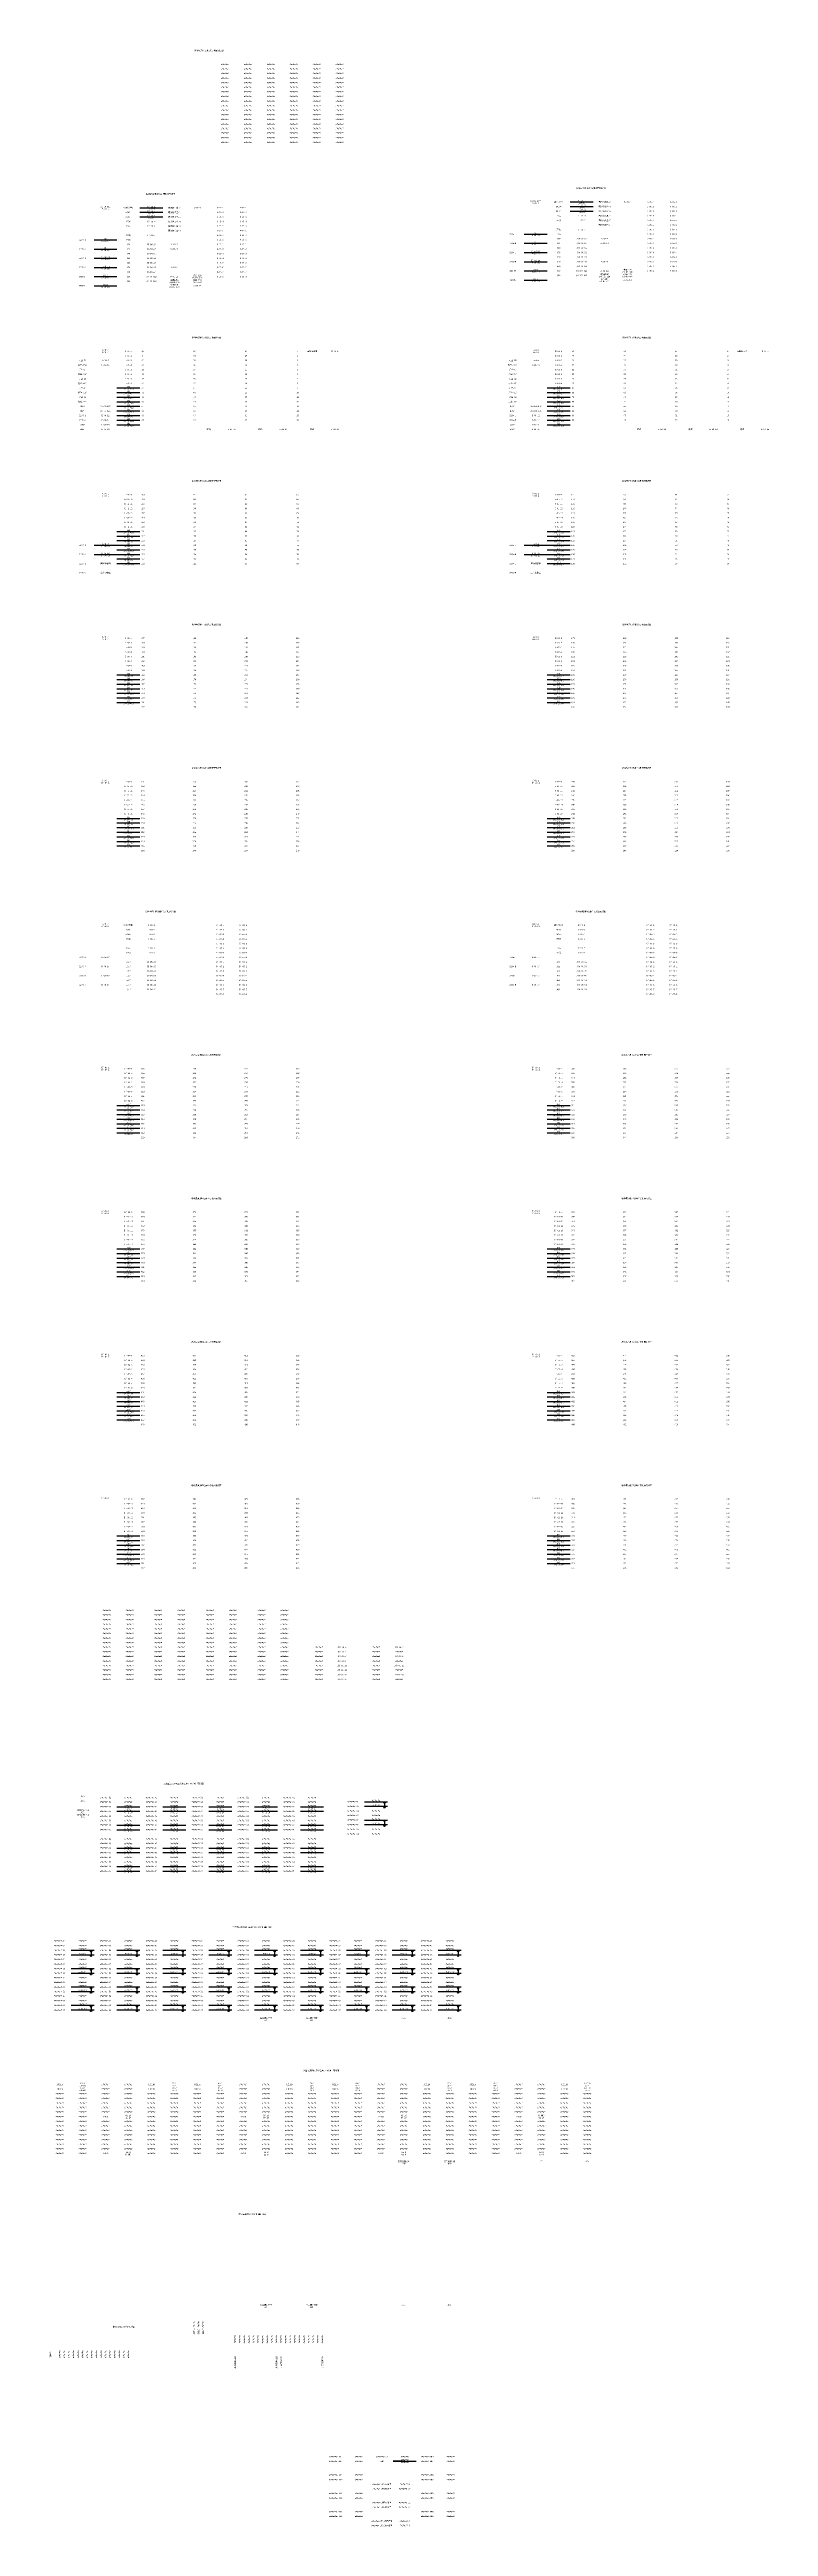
# Model space of a CAD drawing. Header units: millimetres. Extents: x 760 to 2014, y -130 to 4186.
import ezdxf
from ezdxf.enums import TextEntityAlignment as Align

# ---------------------------------------------------------------- set-up
doc = ezdxf.new("R2010")
doc.units = ezdxf.units.MM
doc.styles.get("Standard").update_dxf_attribs({"font": ''})
doc.styles.get('Standard').set_extended_font_data('SimSun')

# ---------------------------------------------------------------- blocks, each defined once
blk = doc.blocks.new('焊线式—E层—配线端子')
at = {"color": 0}
for p, q in [((128, 140), (168, 140)), ((128, 132), (168, 132)), ((128, 124), (168, 124)), ((48, 84), (88, 84)), ((48, 68), (88, 68)), ((48, 52), (88, 52)), ((48, 36), (88, 36)), ((48, 20), (88, 20)), ((48, 4), (88, 4))]:
    blk.add_line(p, q, dxfattribs=at)
at = {"color": 1}
for s, p in [('CX-D0-B11', (68, 142)), ('C0-', (68, 86)), ('C0-', (68, 70)), ('CX-D0-B10', (188, 2)), ('CX-D0-A10', (228, 18)), ('CX-D0-A9', (228, 10))]:
    blk.add_text(s, height=2.5, dxfattribs=at).set_placement(p, align=Align.MIDDLE)
at = {"color": 0}
for s, p in [('A-06-1', (68, 138)), ('GND(大地)', (108, 140)), ('500V+', (108, 132)), ('接大地', (148, 138)), ('06-16', (148, 130)), ('500v-', (108, 124)), ('06-18', (148, 122)), ('220V-L', (28, 84)), ('220V-N', (28, 68)), ('220V-L', (28, 52)), ('A-06-15', (68, 50)), ('B-06-12', (68, 82)), ('B-06-14', (68, 66)), ('J30', (108, 76)), ('J31', (108, 68)), ('J40', (108, 60)), ('J50', (108, 52)), ('J60', (108, 44)), ('A-02-18', (188, 68)), ('A-06-3', (188, 76)), ('220V-N', (28, 36)), ('IN500+', (28, 20)), ('IN500-', (28, 4)), ('A-06-16', (68, 34)), ('A-06-17', (68, 18)), ('A-06-18', (68, 2)), ('05-2', (68, 22)), ('05-3', (68, 6)), ('J70', (108, 36)), ('J80', (108, 28)), ('J90', (108, 20)), ('JA0', (108, 12)), ('漏流回线', (188, 14)), ('A-01-18', (188, 20)), ('综合GND', (188, 6)), ('A-06-4', (188, 36)), ('综合-12V', (228, 22)), ('综合+12V', (228, 14)), ('A-03-18', (228, 4))]:
    blk.add_text(s, height=2.5, dxfattribs=at).set_placement(p, align=Align.MIDDLE)
for s, p in [('绝缘漏流测试组合E层侧面配线图', (164, 164)), ("E'-05-1", (148, 142)), ("E'-05-2", (148, 134)), ('漏流测试盒-2', (188, 140)), ('漏流测试盒-1', (188, 132)), ('A-01-1', (228, 140)), ('C-05-1', (268, 140)), ('C-05-2', (268, 132)), ('A-05-1', (308, 140)), ('A-05-2', (308, 132)), ('环线', (108, 116)), ('环线', (108, 108)), ('环线', (108, 92)), ("E'-05-3", (148, 126)), ("E'-05-4", (148, 116)), ("E'-05-6", (148, 108)), ("E'-05-7", (148, 92)), ('漏流测试盒-6', (188, 124)), ('漏流测试盒-4', (188, 116)), ('漏流测试盒-5', (188, 108)), ('漏流测试盒-3', (188, 100)), ('C-05-3', (268, 124)), ('C-05-4', (268, 116)), ('C-05-5', (268, 108)), ('C-05-6', (268, 100)), ('C-05-7', (268, 92)), ('A-05-3', (308, 124)), ('A-05-4', (308, 116)), ('A-05-5', (308, 108)), ('A-05-6', (308, 100)), ('A-05-7', (308, 92)), ("E'-06-12", (68, 54)), ('环线', (108, 84)), ('C-05-8', (268, 84)), ('D-05-1', (268, 76)), ('D-05-2', (268, 68)), ('D-05-3', (268, 60)), ('D-05-4', (268, 52)), ('D-05-5', (268, 44)), ('A-05-8', (308, 84)), ('B-05-1', (308, 76)), ('B-05-2', (308, 68)), ('B-05-3', (308, 60)), ('B-05-4', (308, 52)), ('B-05-5', (308, 44)), ("E'-06-14", (68, 38)), ('D-05-6', (268, 36)), ('D-05-7', (268, 28)), ('D-05-8', (268, 20)), ('B-05-6', (308, 36)), ('B-05-7', (308, 28)), ('B-05-8', (308, 20))]:
    blk.add_text(s, height=2.5).set_placement(p, align=Align.MIDDLE)
at = {"color": 6}
for s, p in [('CX-DX-A6', (148, 76)), ('CX-DX-A7', (148, 68)), ('CX-DX-A5', (148, 60)), ('CX-DX-A4', (148, 52)), ('CX-DX-A3', (148, 44)), ('CX-DX-B12', (148, 20)), ('CX-DX-B13', (148, 12)), ('CX-DX-A2', (148, 36)), ('CX-DX-A1', (148, 28)), ('CX-DX-B18', (188, 10))]:
    blk.add_text(s, height=2.5, dxfattribs=at).set_placement(p, align=Align.MIDDLE)
blk = doc.blocks.new("焊线式—E'层—配线端子")
at = {"color": 0}
for s, p in [("A'-06-1", (68, 138)), ('GND(大地)', (108, 140)), ('500V+', (108, 132)), ('500v-', (108, 124)), ('220V-L', (28, 84)), ('220V-N', (28, 68)), ('220V-L', (28, 52)), ('B-06-12', (68, 84)), ('B-06-14', (68, 68)), ("J30'", (108, 76)), ("J31'", (108, 68)), ("J40'", (108, 60)), ("J50'", (108, 52)), ("J60'", (108, 44)), ('220V-N', (28, 36)), ("J70'", (108, 36)), ("J80'", (108, 28))]:
    blk.add_text(s, height=2.5, dxfattribs=at).set_placement(p, align=Align.MIDDLE)
for s, p in [('D-06-1', (68, 142)), ("绝缘漏流测试组合E'层侧面配线图", (164, 164)), ('E-05-1', (148, 140)), ('E-05-2', (148, 132)), ("C'-05-1", (268, 140)), ("C'-05-2", (268, 132)), ("A'-05-1", (308, 140)), ("A'-05-2", (308, 132)), ('环线', (108, 116)), ('环线', (108, 100)), ('环线', (108, 92)), ('E-05-3', (148, 124)), ('E-05-4', (148, 116)), ('E-05-5', (148, 100)), ('E-05-7', (148, 92)), ("C'-05-3", (268, 124)), ("C'-05-4", (268, 116)), ("C'-05-5", (268, 108)), ("C'-05-6", (268, 100)), ("C'-05-7", (268, 92)), ("A'-05-3", (308, 124)), ("A'-05-4", (308, 116)), ("A'-05-5", (308, 108)), ("A'-05-6", (308, 100)), ("A'-05-7", (308, 92)), ('E-06-12', (68, 52)), ("C'-05-8", (268, 84)), ("D'-05-1", (268, 76)), ("D'-05-2", (268, 68)), ("D'-05-3", (268, 60)), ("D'-05-4", (268, 52)), ("D'-05-5", (268, 44)), ("A'-05-8", (308, 84)), ("B'-05-1", (308, 76)), ("B'-05-2", (308, 68)), ("B'-05-3", (308, 60)), ("B'-05-4", (308, 52)), ("B'-05-5", (308, 44)), ('E-06-14', (68, 36)), ("D'-05-6", (268, 36)), ("D'-05-7", (268, 28)), ("D'-05-8", (268, 20)), ("B'-05-6", (308, 36)), ("B'-05-7", (308, 28)), ("B'-05-8", (308, 20))]:
    blk.add_text(s, height=2.5).set_placement(p, align=Align.MIDDLE)
at = {"color": 6}
for s, p in [('CX-DX-A6', (148, 76)), ('CX-DX-A7', (148, 68)), ('CX-DX-A5', (148, 60)), ('CX-DX-A4', (148, 52)), ('CX-DX-A3', (148, 44)), ('CX-DX-A2', (148, 36)), ('CX-DX-A1', (148, 28))]:
    blk.add_text(s, height=2.5, dxfattribs=at).set_placement(p, align=Align.MIDDLE)
blk = doc.blocks.new('焊线式—F层—配线端子')
for s, p in [('绝缘漏流测试组合F层侧面配线图', (248, 164)), ('#######', (276, 140)), ('#######', (276, 132)), ('#######', (316, 140)), ('#######', (316, 132)), ('#######', (356, 140)), ('#######', (356, 132)), ('#######', (396, 140)), ('#######', (396, 132)), ('#######', (436, 140)), ('#######', (436, 132)), ('#######', (476, 140)), ('#######', (476, 132)), ('#######', (276, 124)), ('#######', (276, 116)), ('#######', (276, 108)), ('#######', (276, 100)), ('#######', (276, 92)), ('#######', (316, 124)), ('#######', (316, 116)), ('#######', (316, 108)), ('#######', (316, 100)), ('#######', (316, 92)), ('#######', (356, 124)), ('#######', (356, 116)), ('#######', (356, 108)), ('#######', (356, 100)), ('#######', (356, 92)), ('#######', (396, 124)), ('#######', (396, 116)), ('#######', (396, 108)), ('#######', (396, 100)), ('#######', (396, 92)), ('#######', (436, 124)), ('#######', (436, 116)), ('#######', (436, 108)), ('#######', (436, 100)), ('#######', (436, 92)), ('#######', (476, 124)), ('#######', (476, 116)), ('#######', (476, 108)), ('#######', (476, 100)), ('#######', (476, 92)), ('#######', (276, 84)), ('#######', (276, 76)), ('#######', (276, 68)), ('#######', (276, 60)), ('#######', (276, 52)), ('#######', (276, 44)), ('#######', (316, 84)), ('#######', (316, 76)), ('#######', (316, 68)), ('#######', (316, 60)), ('#######', (316, 52)), ('#######', (316, 44)), ('#######', (356, 84)), ('#######', (356, 76)), ('#######', (356, 68)), ('#######', (356, 60)), ('#######', (356, 52)), ('#######', (356, 44)), ('#######', (396, 84)), ('#######', (396, 76)), ('#######', (396, 68)), ('#######', (396, 60)), ('#######', (396, 52)), ('#######', (396, 44)), ('#######', (436, 84)), ('#######', (436, 76)), ('#######', (436, 68)), ('#######', (436, 60)), ('#######', (436, 52)), ('#######', (436, 44)), ('#######', (476, 84)), ('#######', (476, 76)), ('#######', (476, 68)), ('#######', (476, 60)), ('#######', (476, 52)), ('#######', (476, 44)), ('#######', (276, 36)), ('#######', (276, 28)), ('#######', (276, 20)), ('#######', (276, 12)), ('#######', (276, 4)), ('#######', (316, 36)), ('#######', (316, 28)), ('#######', (316, 20)), ('#######', (316, 12)), ('#######', (316, 4)), ('#######', (356, 36)), ('#######', (356, 28)), ('#######', (356, 20)), ('#######', (356, 12)), ('#######', (356, 4)), ('#######', (396, 36)), ('#######', (396, 28)), ('#######', (396, 20)), ('#######', (396, 12)), ('#######', (396, 4)), ('#######', (436, 36)), ('#######', (436, 28)), ('#######', (436, 20)), ('#######', (436, 12)), ('#######', (436, 4)), ('#######', (476, 36)), ('#######', (476, 28)), ('#######', (476, 20)), ('#######', (476, 12)), ('#######', (476, 4))]:
    blk.add_text(s, height=2.5).set_placement(p, align=Align.MIDDLE)
blk = doc.blocks.new('焊线式—A层—配线端子')
for p, q in [((88, 76), (128, 76)), ((88, 68), (128, 68)), ((88, 60), (128, 60)), ((88, 52), (128, 52)), ((88, 44), (128, 44)), ((88, 36), (128, 36)), ((88, 28), (128, 28)), ((88, 20), (128, 20)), ((88, 12), (128, 12))]:
    blk.add_line(p, q)
for s, p in [('E-06-1', (68, 142)), ('B-06-1', (68, 138)), ('E-01-1', (108, 140)), ('E-01-2', (108, 132)), ('49', (133, 140)), ('50', (133, 132)), ('绝缘漏流测试组合A层侧面配线图', (244, 164)), ('33', (223, 140)), ('34', (223, 132)), ('17', (313, 140)), ('18', (313, 132)), ('2', (403, 132)), ('1', (403, 140)), ('2M校核电阻', (428, 140)), ('E-03-1', (468, 140)), ('灯丝-12V+', (28, 116)), ("灯丝-X1'", (28, 100)), ('灯丝-IN', (28, 124)), ('灯丝-X1', (28, 108)), ('灯丝-X2', (28, 92)), ('E-04-14', (68, 116)), ('E-04-9', (68, 124)), ('E-01-3', (108, 124)), ('E-01-4', (108, 116)), ('E-01-5', (108, 108)), ('E-01-6', (108, 100)), ('E-01-7', (108, 92)), ('51', (133, 124)), ('52', (133, 116)), ('53', (133, 108)), ('54', (133, 100)), ('55', (133, 92)), ('35', (223, 124)), ('36', (223, 116)), ('37', (223, 108)), ('38', (223, 100)), ('39', (223, 92)), ('20', (313, 116)), ('21', (313, 108)), ('22', (313, 100)), ('23', (313, 92)), ('19', (313, 124)), ('3', (403, 124)), ('4', (403, 116)), ('5', (403, 108)), ('6', (403, 100)), ('7', (403, 92)), ("灯丝-X2'", (28, 84)), ("灯丝-S1'", (28, 68)), ("灯丝-S2'", (28, 52)), ('灯丝-S1', (28, 76)), ('灯丝-S2', (28, 60)), ('BUSY+', (28, 44)), ('E-01-8', (108, 84)), ('J00', (108, 78)), ('J01', (108, 70)), ('J02', (108, 62)), ('J03', (108, 54)), ('J10', (108, 46)), ('56', (133, 84)), ('57', (133, 76)), ('58', (133, 68)), ('59', (133, 60)), ('60', (133, 52)), ('61', (133, 44)), ('40', (223, 84)), ('41', (223, 76)), ('42', (223, 68)), ('43', (223, 60)), ('44', (223, 52)), ('45', (223, 44)), ('24', (313, 84)), ('25', (313, 76)), ('26', (313, 68)), ('27', (313, 60)), ('28', (313, 52)), ('29', (313, 44)), ('10', (403, 68)), ('11', (403, 60)), ('12', (403, 52)), ('13', (403, 44)), ('8', (403, 84)), ('9', (403, 76)), ('220V-L', (28, 28)), ('220V-N', (28, 20)), ('500V+', (28, 12)), ('500V-', (28, 4)), ('BUSY-', (28, 36)), ('E-06-12', (68, 28)), ('E-06-14', (68, 20)), ('E-06-16', (68, 12)), ('E-06-18', (68, 4)), ('J11', (108, 38)), ('J20', (108, 30)), ('JB0', (108, 22)), ('JB1', (108, 14)), ('62', (133, 36)), ('63', (133, 28)), ('64', (133, 20)), ('46', (223, 36)), ('47', (223, 28)), ('48', (223, 20)), ('环线', (248, 4)), ('E-03-18', (288, 4)), ('30', (313, 36)), ('31', (313, 28)), ('32', (313, 20)), ('环线', (338, 4)), ('E-04-10', (378, 4)), ('14', (403, 36)), ('15', (403, 28)), ('16', (403, 20)), ('环线', (428, 4)), ('E-04-16', (468, 4))]:
    blk.add_text(s, height=2.5).set_placement(p, align=Align.MIDDLE)
at = {"color": 6}
for s, p in [('CX-DX-B20', (68, 44)), ('CX-DX-A20', (108, 74)), ('CX-DX-A21', (108, 66)), ('CX-DX-A22', (108, 58)), ('CX-DX-A23', (108, 50)), ('CX-DX-A12', (108, 42)), ('CX-DX-B21', (68, 36)), ('CX-DX-A13', (108, 34)), ('CX-DX-B15', (108, 18)), ('CX-DX-B16', (108, 10)), ('CX-DX-A8', (108, 26))]:
    blk.add_text(s, height=2.5, dxfattribs=at).set_placement(p, align=Align.MIDDLE)
blk = doc.blocks.new('焊线式—B层—配线端子')
for p, q in [((48, 52), (88, 52)), ((88, 76), (128, 76)), ((88, 68), (128, 68)), ((88, 60), (128, 60)), ((88, 52), (128, 52)), ((88, 44), (128, 44)), ((48, 36), (88, 36)), ((88, 36), (128, 36)), ((88, 28), (128, 28)), ((88, 20), (128, 20))]:
    blk.add_line(p, q)
for s, p in [('A-06-1', (68, 142)), ('C-06-1', (68, 138)), ('E-01-10', (108, 132)), ('E-01-9', (108, 140)), ('113', (133, 140)), ('114', (133, 132)), ('绝缘漏流测试组合B层侧面配线图', (244, 164)), ('97', (223, 140)), ('98', (223, 132)), ('81', (313, 140)), ('82', (313, 132)), ('65', (403, 140)), ('66', (403, 132)), ('E-01-11', (108, 124)), ('E-01-12', (108, 116)), ('E-01-13', (108, 108)), ('E-01-14', (108, 100)), ('E-01-15', (108, 92)), ('115', (133, 124)), ('116', (133, 116)), ('117', (133, 108)), ('118', (133, 100)), ('119', (133, 92)), ('100', (223, 116)), ('101', (223, 108)), ('102', (223, 100)), ('103', (223, 92)), ('99', (223, 124)), ('83', (313, 124)), ('84', (313, 116)), ('85', (313, 108)), ('86', (313, 100)), ('87', (313, 92)), ('67', (403, 124)), ('68', (403, 116)), ('69', (403, 108)), ('70', (403, 100)), ('71', (403, 92)), ('220V-L', (28, 52)), ("E'-06-8", (68, 50)), ('E-06-8', (68, 54)), ('E-01-16', (108, 84)), ('J04', (108, 78)), ('J05', (108, 70)), ('J06', (108, 62)), ('J07', (108, 54)), ('J12', (108, 46)), ('120', (133, 84)), ('121', (133, 76)), ('122', (133, 68)), ('123', (133, 60)), ('124', (133, 52)), ('125', (133, 44)), ('104', (223, 84)), ('105', (223, 76)), ('106', (223, 68)), ('107', (223, 60)), ('108', (223, 52)), ('109', (223, 44)), ('88', (313, 84)), ('89', (313, 76)), ('90', (313, 68)), ('91', (313, 60)), ('92', (313, 52)), ('93', (313, 44)), ('72', (403, 84)), ('73', (403, 76)), ('74', (403, 68)), ('75', (403, 60)), ('76', (403, 52)), ('77', (403, 44)), ('220V-N', (28, 36)), ('220V-L', (28, 20)), ('220V-N', (28, 4)), ('声光报警器', (68, 20)), ('声光报警器', (68, 4)), ("E'-06-10", (68, 34)), ('E-06-10', (68, 38)), ('J13', (108, 38)), ('J21', (108, 30)), ('JBJ', (108, 22)), ('126', (133, 36)), ('127', (133, 28)), ('128', (133, 20)), ('110', (223, 36)), ('111', (223, 28)), ('112', (223, 20)), ('94', (313, 36)), ('95', (313, 28)), ('96', (313, 20)), ('78', (403, 36)), ('79', (403, 28)), ('80', (403, 20))]:
    blk.add_text(s, height=2.5).set_placement(p, align=Align.MIDDLE)
at = {"color": 6}
for s, p in [('CX-DX-A24', (108, 74)), ('CX-DX-A14', (108, 42)), ('CX-DX-B1', (108, 66)), ('CX-DX-B2', (108, 58)), ('CX-DX-B3', (108, 50)), ('CX-DX-A15', (108, 34)), ('CX-DX-B14', (108, 18)), ('CX-DX-A9', (108, 26))]:
    blk.add_text(s, height=2.5, dxfattribs=at).set_placement(p, align=Align.MIDDLE)
blk = doc.blocks.new('焊线式—C层—配线端子')
for p, q in [((88, 76), (128, 76)), ((88, 68), (128, 68)), ((88, 60), (128, 60)), ((88, 52), (128, 52)), ((88, 44), (128, 44)), ((88, 36), (128, 36)), ((88, 28), (128, 28))]:
    blk.add_line(p, q)
for s, p in [('D-06-1', (68, 138)), ('B-06-1', (68, 142)), ('E-02-1', (108, 140)), ('E-02-2', (108, 132)), ('177', (133, 140)), ('178', (133, 132)), ('绝缘漏流测试组合C层侧面配线图', (244, 164)), ('161', (223, 140)), ('162', (223, 132)), ('145', (313, 140)), ('146', (313, 132)), ('129', (403, 140)), ('130', (403, 132)), ('E-02-3', (108, 124)), ('E-02-4', (108, 116)), ('E-02-5', (108, 108)), ('E-02-6', (108, 100)), ('E-02-7', (108, 92)), ('179', (133, 124)), ('180', (133, 116)), ('181', (133, 108)), ('182', (133, 100)), ('183', (133, 92)), ('163', (223, 124)), ('164', (223, 116)), ('165', (223, 108)), ('166', (223, 100)), ('167', (223, 92)), ('147', (313, 124)), ('148', (313, 116)), ('149', (313, 108)), ('150', (313, 100)), ('151', (313, 92)), ('131', (403, 124)), ('132', (403, 116)), ('133', (403, 108)), ('134', (403, 100)), ('135', (403, 92)), ('E-02-8', (108, 84)), ('J08', (108, 78)), ('J09', (108, 70)), ('J0A', (108, 62)), ('J0B', (108, 54)), ('J14', (108, 46)), ('184', (133, 84)), ('185', (133, 76)), ('186', (133, 68)), ('187', (133, 60)), ('188', (133, 52)), ('189', (133, 44)), ('168', (223, 84)), ('169', (223, 76)), ('170', (223, 68)), ('171', (223, 60)), ('172', (223, 52)), ('173', (223, 44)), ('152', (313, 84)), ('153', (313, 76)), ('154', (313, 68)), ('155', (313, 60)), ('156', (313, 52)), ('157', (313, 44)), ('136', (403, 84)), ('137', (403, 76)), ('138', (403, 68)), ('139', (403, 60)), ('140', (403, 52)), ('141', (403, 44)), ('J15', (108, 38)), ('J22', (108, 30)), ('190', (133, 36)), ('191', (133, 28)), ('192', (133, 20)), ('174', (223, 36)), ('175', (223, 28)), ('176', (223, 20)), ('158', (313, 36)), ('159', (313, 28)), ('160', (313, 20)), ('142', (403, 36)), ('143', (403, 28)), ('144', (403, 20))]:
    blk.add_text(s, height=2.5).set_placement(p, align=Align.MIDDLE)
at = {"color": 6}
for s, p in [('CX-DX-A16', (108, 42)), ('CX-DX-B4', (108, 74)), ('CX-DX-B5', (108, 66)), ('CX-DX-B6', (108, 58)), ('CX-DX-B7', (108, 50)), ('CX-DX-A17', (108, 34)), ('CX-DX-A10', (108, 26))]:
    blk.add_text(s, height=2.5, dxfattribs=at).set_placement(p, align=Align.MIDDLE)
blk = doc.blocks.new('焊线式—D层—配线端子')
for p, q in [((88, 76), (128, 76)), ((88, 68), (128, 68)), ((88, 60), (128, 60)), ((88, 52), (128, 52)), ((88, 44), (128, 44)), ((88, 36), (128, 36)), ((88, 28), (128, 28))]:
    blk.add_line(p, q)
for s, p in [("E'-06-1", (68, 138)), ('C-06-1', (68, 142)), ('E-02-10', (108, 132)), ('E-02-9', (108, 140)), ('241', (133, 140)), ('242', (133, 132)), ('绝缘漏流测试组合D层侧面配线图', (244, 164)), ('225', (223, 140)), ('226', (223, 132)), ('209', (313, 140)), ('210', (313, 132)), ('193', (403, 140)), ('194', (403, 132)), ('E-02-11', (108, 124)), ('E-02-12', (108, 116)), ('E-02-13', (108, 108)), ('E-02-14', (108, 100)), ('E-02-15', (108, 92)), ('243', (133, 124)), ('244', (133, 116)), ('245', (133, 108)), ('246', (133, 100)), ('247', (133, 92)), ('227', (223, 124)), ('228', (223, 116)), ('229', (223, 108)), ('230', (223, 100)), ('231', (223, 92)), ('211', (313, 124)), ('212', (313, 116)), ('213', (313, 108)), ('214', (313, 100)), ('215', (313, 92)), ('195', (403, 124)), ('196', (403, 116)), ('197', (403, 108)), ('198', (403, 100)), ('199', (403, 92)), ('E-02-16', (108, 84)), ('J0C', (108, 78)), ('J0D', (108, 70)), ('J0E', (108, 62)), ('J0F', (108, 54)), ('J16', (108, 46)), ('248', (133, 84)), ('249', (133, 76)), ('250', (133, 68)), ('251', (133, 60)), ('252', (133, 52)), ('253', (133, 44)), ('232', (223, 84)), ('233', (223, 76)), ('234', (223, 68)), ('235', (223, 60)), ('236', (223, 52)), ('237', (223, 44)), ('216', (313, 84)), ('217', (313, 76)), ('218', (313, 68)), ('219', (313, 60)), ('220', (313, 52)), ('221', (313, 44)), ('200', (403, 84)), ('201', (403, 76)), ('202', (403, 68)), ('203', (403, 60)), ('204', (403, 52)), ('205', (403, 44)), ('J17', (108, 38)), ('J23', (108, 30)), ('254', (133, 36)), ('255', (133, 28)), ('256', (133, 20)), ('238', (223, 36)), ('239', (223, 28)), ('240', (223, 20)), ('222', (313, 36)), ('223', (313, 28)), ('224', (313, 20)), ('206', (403, 36)), ('207', (403, 28)), ('208', (403, 20))]:
    blk.add_text(s, height=2.5).set_placement(p, align=Align.MIDDLE)
at = {"color": 6}
for s, p in [('CX-DX-B10', (108, 58)), ('CX-DX-B11', (108, 50)), ('CX-DX-A18', (108, 42)), ('CX-DX-B8', (108, 74)), ('CX-DX-B9', (108, 66)), ('CX-DX-A19', (108, 34)), ('CX-DX-A11', (108, 26))]:
    blk.add_text(s, height=2.5, dxfattribs=at).set_placement(p, align=Align.MIDDLE)
blk = doc.blocks.new("焊线式—A'层—配线端子")
for p, q in [((88, 76), (128, 76)), ((88, 68), (128, 68)), ((88, 60), (128, 60)), ((88, 52), (128, 52)), ((88, 44), (128, 44)), ((88, 36), (128, 36)), ((88, 28), (128, 28))]:
    blk.add_line(p, q)
for s, p in [("E'-06-1", (68, 142)), ("B'-06-1", (68, 138)), ("E'-01-1", (108, 140)), ("E'-01-2", (108, 132)), ('305', (133, 140)), ('306', (133, 132)), ("绝缘漏流测试组合A'层侧面配线图", (244, 164)), ('289', (223, 140)), ('290', (223, 132)), ('273', (313, 140)), ('274', (313, 132)), ('257', (403, 140)), ('258', (403, 132)), ("E'-01-3", (108, 124)), ("E'-01-4", (108, 116)), ("E'-01-5", (108, 108)), ("E'-01-6", (108, 100)), ("E'-01-7", (108, 92)), ('307', (133, 124)), ('308', (133, 116)), ('309', (133, 108)), ('310', (133, 100)), ('311', (133, 92)), ('291', (223, 124)), ('292', (223, 116)), ('293', (223, 108)), ('294', (223, 100)), ('295', (223, 92)), ('275', (313, 124)), ('276', (313, 116)), ('277', (313, 108)), ('278', (313, 100)), ('279', (313, 92)), ('259', (403, 124)), ('260', (403, 116)), ('261', (403, 108)), ('262', (403, 100)), ('263', (403, 92)), ("E'-01-8", (108, 84)), ("J00'", (108, 78)), ("J01'", (108, 70)), ("J02'", (108, 62)), ("J03'", (108, 54)), ("J10'", (108, 46)), ('312', (133, 84)), ('313', (133, 76)), ('314', (133, 68)), ('315', (133, 60)), ('316', (133, 52)), ('317', (133, 44)), ('296', (223, 84)), ('297', (223, 76)), ('298', (223, 68)), ('299', (223, 60)), ('300', (223, 52)), ('301', (223, 44)), ('280', (313, 84)), ('281', (313, 76)), ('282', (313, 68)), ('283', (313, 60)), ('284', (313, 52)), ('285', (313, 44)), ('264', (403, 84)), ('265', (403, 76)), ('266', (403, 68)), ('267', (403, 60)), ('268', (403, 52)), ('269', (403, 44)), ("J11'", (108, 38)), ("J20'", (108, 30)), ('318', (133, 36)), ('319', (133, 28)), ('320', (133, 20)), ('302', (223, 36)), ('303', (223, 28)), ('304', (223, 20)), ('286', (313, 36)), ('287', (313, 28)), ('288', (313, 20)), ('270', (403, 36)), ('271', (403, 28)), ('272', (403, 20))]:
    blk.add_text(s, height=2.5).set_placement(p, align=Align.MIDDLE)
at = {"color": 6}
for s, p in [('CX-DX-A20', (108, 74)), ('CX-DX-A21', (108, 66)), ('CX-DX-A22', (108, 58)), ('CX-DX-A23', (108, 50)), ('CX-DX-A12', (108, 42)), ('CX-DX-A13', (108, 34)), ('CX-DX-A8', (108, 26))]:
    blk.add_text(s, height=2.5, dxfattribs=at).set_placement(p, align=Align.MIDDLE)
blk = doc.blocks.new("焊线式—B'层—配线端子")
for p, q in [((88, 76), (128, 76)), ((88, 68), (128, 68)), ((88, 60), (128, 60)), ((88, 52), (128, 52)), ((88, 44), (128, 44)), ((88, 36), (128, 36)), ((88, 28), (128, 28))]:
    blk.add_line(p, q)
for s, p in [("A'-06-1", (68, 142)), ("C'-06-1", (68, 138)), ("E'-01-10", (108, 132)), ("E'-01-9", (108, 140)), ('369', (133, 140)), ('370', (133, 132)), ("绝缘漏流测试组合B'层侧面配线图", (244, 164)), ('353', (223, 140)), ('354', (223, 132)), ('337', (313, 140)), ('338', (313, 132)), ('321', (403, 140)), ('322', (403, 132)), ("E'-01-11", (108, 124)), ("E'-01-12", (108, 116)), ("E'-01-13", (108, 108)), ("E'-01-14", (108, 100)), ("E'-01-15", (108, 92)), ('371', (133, 124)), ('372', (133, 116)), ('373', (133, 108)), ('374', (133, 100)), ('375', (133, 92)), ('355', (223, 124)), ('356', (223, 116)), ('357', (223, 108)), ('358', (223, 100)), ('359', (223, 92)), ('339', (313, 124)), ('340', (313, 116)), ('341', (313, 108)), ('342', (313, 100)), ('343', (313, 92)), ('323', (403, 124)), ('324', (403, 116)), ('325', (403, 108)), ('326', (403, 100)), ('327', (403, 92)), ("E'-01-16", (108, 84)), ("J04'", (108, 78)), ("J05'", (108, 70)), ("J06'", (108, 62)), ("J07'", (108, 54)), ("J12'", (108, 46)), ('376', (133, 84)), ('377', (133, 76)), ('378', (133, 68)), ('379', (133, 60)), ('380', (133, 52)), ('381', (133, 44)), ('360', (223, 84)), ('361', (223, 76)), ('362', (223, 68)), ('363', (223, 60)), ('364', (223, 52)), ('365', (223, 44)), ('344', (313, 84)), ('345', (313, 76)), ('346', (313, 68)), ('347', (313, 60)), ('348', (313, 52)), ('349', (313, 44)), ('328', (403, 84)), ('329', (403, 76)), ('330', (403, 68)), ('331', (403, 60)), ('332', (403, 52)), ('333', (403, 44)), ("J13'", (108, 38)), ("J21'", (108, 30)), ('382', (133, 36)), ('383', (133, 28)), ('384', (133, 20)), ('366', (223, 36)), ('367', (223, 28)), ('368', (223, 20)), ('350', (313, 36)), ('351', (313, 28)), ('352', (313, 20)), ('334', (403, 36)), ('335', (403, 28)), ('336', (403, 20))]:
    blk.add_text(s, height=2.5).set_placement(p, align=Align.MIDDLE)
at = {"color": 6}
for s, p in [('CX-DX-A24', (108, 74)), ('CX-DX-A14', (108, 42)), ('CX-DX-B1', (108, 66)), ('CX-DX-B2', (108, 58)), ('CX-DX-B3', (108, 50)), ('CX-DX-A15', (108, 34)), ('CX-DX-A9', (108, 26))]:
    blk.add_text(s, height=2.5, dxfattribs=at).set_placement(p, align=Align.MIDDLE)
blk = doc.blocks.new("焊线式—C'层—配线端子")
for p, q in [((88, 76), (128, 76)), ((88, 68), (128, 68)), ((88, 60), (128, 60)), ((88, 52), (128, 52)), ((88, 44), (128, 44)), ((88, 36), (128, 36)), ((88, 28), (128, 28))]:
    blk.add_line(p, q)
for s, p in [("B'-06-1", (68, 142)), ("D'-06-1", (68, 138)), ("E'-02-1", (108, 140)), ("E'-02-2", (108, 132)), ('433', (133, 140)), ('434', (133, 132)), ("绝缘漏流测试组合C'层侧面配线图", (244, 164)), ('417', (223, 140)), ('418', (223, 132)), ('401', (313, 140)), ('402', (313, 132)), ('385', (403, 140)), ('386', (403, 132)), ("E'-02-3", (108, 124)), ("E'-02-4", (108, 116)), ("E'-02-5", (108, 108)), ("E'-02-6", (108, 100)), ("E'-02-7", (108, 92)), ('435', (133, 124)), ('436', (133, 116)), ('437', (133, 108)), ('438', (133, 100)), ('439', (133, 92)), ('419', (223, 124)), ('420', (223, 116)), ('421', (223, 108)), ('422', (223, 100)), ('423', (223, 92)), ('403', (313, 124)), ('404', (313, 116)), ('405', (313, 108)), ('406', (313, 100)), ('407', (313, 92)), ('387', (403, 124)), ('388', (403, 116)), ('389', (403, 108)), ('390', (403, 100)), ('391', (403, 92)), ("E'-02-8", (108, 84)), ("J08'", (108, 78)), ("J09'", (108, 70)), ("J0A'", (108, 62)), ("J0B'", (108, 54)), ("J14'", (108, 46)), ('440', (133, 84)), ('441', (133, 76)), ('442', (133, 68)), ('443', (133, 60)), ('444', (133, 52)), ('445', (133, 44)), ('424', (223, 84)), ('425', (223, 76)), ('426', (223, 68)), ('427', (223, 60)), ('428', (223, 52)), ('429', (223, 44)), ('408', (313, 84)), ('409', (313, 76)), ('410', (313, 68)), ('411', (313, 60)), ('412', (313, 52)), ('413', (313, 44)), ('392', (403, 84)), ('393', (403, 76)), ('394', (403, 68)), ('395', (403, 60)), ('396', (403, 52)), ('397', (403, 44)), ("J15'", (108, 38)), ("J22'", (108, 30)), ('446', (133, 36)), ('447', (133, 28)), ('448', (133, 20)), ('430', (223, 36)), ('431', (223, 28)), ('432', (223, 20)), ('414', (313, 36)), ('415', (313, 28)), ('416', (313, 20)), ('398', (403, 36)), ('399', (403, 28)), ('400', (403, 20))]:
    blk.add_text(s, height=2.5).set_placement(p, align=Align.MIDDLE)
at = {"color": 6}
for s, p in [('CX-DX-A16', (108, 42)), ('CX-DX-B4', (108, 74)), ('CX-DX-B5', (108, 66)), ('CX-DX-B6', (108, 58)), ('CX-DX-B7', (108, 50)), ('CX-DX-A17', (108, 34)), ('CX-DX-A10', (108, 26))]:
    blk.add_text(s, height=2.5, dxfattribs=at).set_placement(p, align=Align.MIDDLE)
blk = doc.blocks.new("焊线式—D'层—配线端子")
for p, q in [((88, 76), (128, 76)), ((88, 68), (128, 68)), ((88, 60), (128, 60)), ((88, 52), (128, 52)), ((88, 44), (128, 44)), ((88, 36), (128, 36)), ((88, 28), (128, 28))]:
    blk.add_line(p, q)
for s, p in [("C'-06-1", (68, 142)), ("E'-02-10", (108, 132)), ("E'-02-9", (108, 140)), ('497', (133, 140)), ('498', (133, 132)), ("绝缘漏流测试组合D'层侧面配线图", (244, 164)), ('481', (223, 140)), ('482', (223, 132)), ('465', (313, 140)), ('466', (313, 132)), ('449', (403, 140)), ('450', (403, 132)), ("E'-02-11", (108, 124)), ("E'-02-12", (108, 116)), ("E'-02-13", (108, 108)), ("E'-02-14", (108, 100)), ("E'-02-15", (108, 92)), ('499', (133, 124)), ('500', (133, 116)), ('501', (133, 108)), ('502', (133, 100)), ('503', (133, 92)), ('483', (223, 124)), ('484', (223, 116)), ('485', (223, 108)), ('486', (223, 100)), ('487', (223, 92)), ('467', (313, 124)), ('468', (313, 116)), ('469', (313, 108)), ('470', (313, 100)), ('471', (313, 92)), ('451', (403, 124)), ('452', (403, 116)), ('453', (403, 108)), ('454', (403, 100)), ('455', (403, 92)), ("E'-02-16", (108, 84)), ("J0C'", (108, 78)), ("J0D'", (108, 70)), ("J0E'", (108, 62)), ("J0F'", (108, 54)), ("J16'", (108, 46)), ('504', (133, 84)), ('505', (133, 76)), ('506', (133, 68)), ('507', (133, 60)), ('508', (133, 52)), ('509', (133, 44)), ('488', (223, 84)), ('489', (223, 76)), ('490', (223, 68)), ('491', (223, 60)), ('492', (223, 52)), ('493', (223, 44)), ('472', (313, 84)), ('473', (313, 76)), ('474', (313, 68)), ('475', (313, 60)), ('476', (313, 52)), ('477', (313, 44)), ('456', (403, 84)), ('457', (403, 76)), ('458', (403, 68)), ('459', (403, 60)), ('460', (403, 52)), ('461', (403, 44)), ("J17'", (108, 38)), ("J23'", (108, 30)), ('510', (133, 36)), ('511', (133, 28)), ('512', (133, 20)), ('494', (223, 36)), ('495', (223, 28)), ('496', (223, 20)), ('478', (313, 36)), ('479', (313, 28)), ('480', (313, 20)), ('462', (403, 36)), ('463', (403, 28)), ('464', (403, 20))]:
    blk.add_text(s, height=2.5).set_placement(p, align=Align.MIDDLE)
at = {"color": 6}
for s, p in [('CX-DX-B10', (108, 58)), ('CX-DX-B11', (108, 50)), ('CX-DX-A18', (108, 42)), ('CX-DX-B8', (108, 74)), ('CX-DX-B9', (108, 66)), ('CX-DX-A19', (108, 34)), ('CX-DX-A11', (108, 26))]:
    blk.add_text(s, height=2.5, dxfattribs=at).set_placement(p, align=Align.MIDDLE)
blk = doc.blocks.new('接口架—A层—配线端子')
for p, q in [((88, 76), (128, 76)), ((88, 68), (128, 68)), ((88, 60), (128, 60)), ((88, 52), (128, 52)), ((88, 44), (128, 44)), ((88, 36), (128, 36)), ((88, 28), (128, 28)), ((88, 20), (128, 20)), ((88, 12), (128, 12))]:
    blk.add_line(p, q)
for s, p in [('E-06-1', (68, 142)), ('B-06-1', (68, 138)), ('E-01-1', (108, 140)), ('E-01-2', (108, 132)), ('49', (133, 140)), ('50', (133, 132)), ('绝缘漏流测试组合A层侧面配线图', (244, 164)), ('33', (223, 140)), ('34', (223, 132)), ('17', (313, 140)), ('18', (313, 132)), ('2', (403, 132)), ('1', (403, 140)), ('2M校核电阻', (428, 140)), ('E-03-1', (468, 140)), ('灯丝-12V+', (28, 116)), ("灯丝-X1'", (28, 100)), ('灯丝-IN', (28, 124)), ('灯丝-X1', (28, 108)), ('灯丝-X2', (28, 92)), ('E-04-14', (68, 116)), ('E-04-9', (68, 124)), ('E-01-3', (108, 124)), ('E-01-4', (108, 116)), ('E-01-5', (108, 108)), ('E-01-6', (108, 100)), ('E-01-7', (108, 92)), ('51', (133, 124)), ('52', (133, 116)), ('53', (133, 108)), ('54', (133, 100)), ('55', (133, 92)), ('35', (223, 124)), ('36', (223, 116)), ('37', (223, 108)), ('38', (223, 100)), ('39', (223, 92)), ('20', (313, 116)), ('21', (313, 108)), ('22', (313, 100)), ('23', (313, 92)), ('19', (313, 124)), ('3', (403, 124)), ('4', (403, 116)), ('5', (403, 108)), ('6', (403, 100)), ('7', (403, 92)), ("灯丝-X2'", (28, 84)), ("灯丝-S1'", (28, 68)), ("灯丝-S2'", (28, 52)), ('灯丝-S1', (28, 76)), ('灯丝-S2', (28, 60)), ('BUSY+', (28, 44)), ('E-01-8', (108, 84)), ('J00', (108, 78)), ('J01', (108, 70)), ('J02', (108, 62)), ('J03', (108, 54)), ('J10', (108, 46)), ('56', (133, 84)), ('57', (133, 76)), ('58', (133, 68)), ('59', (133, 60)), ('60', (133, 52)), ('61', (133, 44)), ('40', (223, 84)), ('41', (223, 76)), ('42', (223, 68)), ('43', (223, 60)), ('44', (223, 52)), ('45', (223, 44)), ('24', (313, 84)), ('25', (313, 76)), ('26', (313, 68)), ('27', (313, 60)), ('28', (313, 52)), ('29', (313, 44)), ('10', (403, 68)), ('11', (403, 60)), ('12', (403, 52)), ('13', (403, 44)), ('8', (403, 84)), ('9', (403, 76)), ('220V-L', (28, 28)), ('220V-N', (28, 20)), ('500V+', (28, 12)), ('500V-', (28, 4)), ('BUSY-', (28, 36)), ('E-06-12', (68, 28)), ('E-06-14', (68, 20)), ('E-06-16', (68, 12)), ('E-06-18', (68, 4)), ('J11', (108, 38)), ('J20', (108, 30)), ('JB0', (108, 22)), ('JB1', (108, 14)), ('62', (133, 36)), ('63', (133, 28)), ('64', (133, 20)), ('46', (223, 36)), ('47', (223, 28)), ('48', (223, 20)), ('环线', (248, 4)), ('E-03-18', (288, 4)), ('30', (313, 36)), ('31', (313, 28)), ('32', (313, 20)), ('环线', (338, 4)), ('E-04-10', (378, 4)), ('14', (403, 36)), ('15', (403, 28)), ('16', (403, 20)), ('环线', (428, 4)), ('E-04-16', (468, 4))]:
    blk.add_text(s, height=2.5).set_placement(p, align=Align.MIDDLE)
at = {"color": 6}
for s, p in [('JKX-DX-B15', (68, 44)), ('JKX-DX-B15', (108, 74)), ('JKX-DX-C15', (108, 66)), ('JKX-DX-A16', (108, 58)), ('JKX-DX-B16', (108, 50)), ('JKX-DX-C4', (108, 42)), ('JKX-DX-C15', (68, 36)), ('JKX-DX-C13', (108, 18)), ('JKX-DX-A14', (108, 10)), ('JKX-DX-A5', (108, 34)), ('JKX-DX-B3', (108, 26))]:
    blk.add_text(s, height=2.5, dxfattribs=at).set_placement(p, align=Align.MIDDLE)
blk = doc.blocks.new('接口架—E层—配线端子')
at = {"color": 0}
for p, q in [((128, 140), (168, 140)), ((128, 132), (168, 132)), ((128, 124), (168, 124)), ((48, 84), (88, 84)), ((48, 68), (88, 68)), ((48, 52), (88, 52)), ((48, 36), (88, 36)), ((48, 20), (88, 20)), ((48, 4), (88, 4))]:
    blk.add_line(p, q, dxfattribs=at)
at = {"color": 1}
for s, p in [('CX-D0-12左', (68, 142)), ('C0-', (68, 86)), ('C0-', (68, 70)), ('CX-D0-7左', (188, 2)), ('CX-D0-5左', (228, 18)), ('CX-D0-6左', (228, 10))]:
    blk.add_text(s, height=2.5, dxfattribs=at).set_placement(p, align=Align.MIDDLE)
at = {"color": 0}
for s, p in [('A-06-1', (68, 138)), ('GND(大地)', (108, 140)), ('500V+', (108, 132)), ('接大地', (148, 138)), ('06-16', (148, 130)), ('500v-', (108, 124)), ('06-18', (148, 122)), ('220V-L', (28, 84)), ('220V-N', (28, 68)), ('220V-L', (28, 52)), ('A-06-15', (68, 50)), ('B-06-12', (68, 82)), ('B-06-14', (68, 66)), ('J30', (108, 76)), ('J31', (108, 68)), ('J40', (108, 60)), ('J50', (108, 52)), ('J60', (108, 44)), ('A-02-18', (188, 68)), ('A-06-3', (188, 76)), ('220V-N', (28, 36)), ('IN500+', (28, 20)), ('IN500-', (28, 4)), ('A-06-16', (68, 34)), ('A-06-17', (68, 18)), ('A-06-18', (68, 2)), ('05-2', (68, 22)), ('05-3', (68, 6)), ('J70', (108, 36)), ('J80', (108, 28)), ('J90', (108, 20)), ('JA0', (108, 12)), ('漏流回线', (188, 14)), ('A-01-18', (188, 20)), ('综合GND', (188, 6)), ('A-06-4', (188, 36)), ('综合-12V', (228, 22)), ('综合+12V', (228, 14)), ('A-03-18', (228, 4))]:
    blk.add_text(s, height=2.5, dxfattribs=at).set_placement(p, align=Align.MIDDLE)
for s, p in [('绝缘漏流测试组合E层侧面配线图', (164, 164)), ("E'-05-1", (148, 142)), ("E'-05-2", (148, 134)), ('漏流测试盒-2', (188, 140)), ('漏流测试盒-1', (188, 132)), ('A-01-1', (228, 140)), ('C-05-1', (268, 140)), ('C-05-2', (268, 132)), ('A-05-1', (308, 140)), ('A-05-2', (308, 132)), ('环线', (108, 116)), ('环线', (108, 108)), ('环线', (108, 92)), ("E'-05-3", (148, 126)), ("E'-05-4", (148, 116)), ("E'-05-6", (148, 108)), ("E'-05-7", (148, 92)), ('漏流测试盒-6', (188, 124)), ('漏流测试盒-4', (188, 116)), ('漏流测试盒-5', (188, 108)), ('漏流测试盒-3', (188, 100)), ('C-05-3', (268, 124)), ('C-05-4', (268, 116)), ('C-05-5', (268, 108)), ('C-05-6', (268, 100)), ('C-05-7', (268, 92)), ('A-05-3', (308, 124)), ('A-05-4', (308, 116)), ('A-05-5', (308, 108)), ('A-05-6', (308, 100)), ('A-05-7', (308, 92)), ("E'-06-12", (68, 54)), ('环线', (108, 84)), ('C-05-8', (268, 84)), ('D-05-1', (268, 76)), ('D-05-2', (268, 68)), ('D-05-3', (268, 60)), ('D-05-4', (268, 52)), ('D-05-5', (268, 44)), ('A-05-8', (308, 84)), ('B-05-1', (308, 76)), ('B-05-2', (308, 68)), ('B-05-3', (308, 60)), ('B-05-4', (308, 52)), ('B-05-5', (308, 44)), ("E'-06-14", (68, 38)), ('D-05-6', (268, 36)), ('D-05-7', (268, 28)), ('D-05-8', (268, 20)), ('B-05-6', (308, 36)), ('B-05-7', (308, 28)), ('B-05-8', (308, 20))]:
    blk.add_text(s, height=2.5).set_placement(p, align=Align.MIDDLE)
at = {"color": 6}
for s, p in [('JKX-DX-C2', (148, 76)), ('JKX-DX-A3', (148, 68)), ('JKX-DX-B2', (148, 60)), ('JKX-DX-A2', (148, 52)), ('JKX-DX-C1', (148, 44)), ('JKX-DX-C12', (148, 20)), ('JKX-DX-A13', (148, 12)), ('JKX-DX-B1', (148, 36)), ('JKX-DX-A1', (148, 28)), ('JKX-DX-C14', (188, 10))]:
    blk.add_text(s, height=2.5, dxfattribs=at).set_placement(p, align=Align.MIDDLE)
blk = doc.blocks.new('接口架—B层—配线端子')
for p, q in [((48, 52), (88, 52)), ((88, 76), (128, 76)), ((88, 68), (128, 68)), ((88, 60), (128, 60)), ((88, 52), (128, 52)), ((88, 44), (128, 44)), ((48, 36), (88, 36)), ((88, 36), (128, 36)), ((88, 28), (128, 28)), ((88, 20), (128, 20))]:
    blk.add_line(p, q)
for s, p in [('A-06-1', (68, 142)), ('C-06-1', (68, 138)), ('E-01-10', (108, 132)), ('E-01-9', (108, 140)), ('113', (133, 140)), ('114', (133, 132)), ('绝缘漏流测试组合B层侧面配线图', (244, 164)), ('97', (223, 140)), ('98', (223, 132)), ('81', (313, 140)), ('82', (313, 132)), ('65', (403, 140)), ('66', (403, 132)), ('E-01-11', (108, 124)), ('E-01-12', (108, 116)), ('E-01-13', (108, 108)), ('E-01-14', (108, 100)), ('E-01-15', (108, 92)), ('115', (133, 124)), ('116', (133, 116)), ('117', (133, 108)), ('118', (133, 100)), ('119', (133, 92)), ('100', (223, 116)), ('101', (223, 108)), ('102', (223, 100)), ('103', (223, 92)), ('99', (223, 124)), ('83', (313, 124)), ('84', (313, 116)), ('85', (313, 108)), ('86', (313, 100)), ('87', (313, 92)), ('67', (403, 124)), ('68', (403, 116)), ('69', (403, 108)), ('70', (403, 100)), ('71', (403, 92)), ('220V-L', (28, 52)), ("E'-06-8", (68, 50)), ('E-06-8', (68, 54)), ('E-01-16', (108, 84)), ('J04', (108, 78)), ('J05', (108, 70)), ('J06', (108, 62)), ('J07', (108, 54)), ('J12', (108, 46)), ('120', (133, 84)), ('121', (133, 76)), ('122', (133, 68)), ('123', (133, 60)), ('124', (133, 52)), ('125', (133, 44)), ('104', (223, 84)), ('105', (223, 76)), ('106', (223, 68)), ('107', (223, 60)), ('108', (223, 52)), ('109', (223, 44)), ('88', (313, 84)), ('89', (313, 76)), ('90', (313, 68)), ('91', (313, 60)), ('92', (313, 52)), ('93', (313, 44)), ('72', (403, 84)), ('73', (403, 76)), ('74', (403, 68)), ('75', (403, 60)), ('76', (403, 52)), ('77', (403, 44)), ('220V-N', (28, 36)), ('220V-L', (28, 20)), ('220V-N', (28, 4)), ('声光报警器', (68, 20)), ('声光报警器', (68, 4)), ("E'-06-10", (68, 34)), ('E-06-10', (68, 38)), ('J13', (108, 38)), ('J21', (108, 30)), ('JBJ', (108, 22)), ('126', (133, 36)), ('127', (133, 28)), ('128', (133, 20)), ('110', (223, 36)), ('111', (223, 28)), ('112', (223, 20)), ('94', (313, 36)), ('95', (313, 28)), ('96', (313, 20)), ('78', (403, 36)), ('79', (403, 28)), ('80', (403, 20))]:
    blk.add_text(s, height=2.5).set_placement(p, align=Align.MIDDLE)
at = {"color": 6}
for s, p in [('JKX-DX-C8', (108, 74)), ('JKX-DX-A9', (108, 66)), ('JKX-DX-B9', (108, 58)), ('JKX-DX-C9', (108, 50)), ('JKX-DX-B5', (108, 42)), ('JKX-DX-B13', (108, 18)), ('JKX-DX-C5', (108, 34)), ('JKX-DX-C3', (108, 26))]:
    blk.add_text(s, height=2.5, dxfattribs=at).set_placement(p, align=Align.MIDDLE)
blk = doc.blocks.new('接口架—C层—配线端子')
for p, q in [((88, 76), (128, 76)), ((88, 68), (128, 68)), ((88, 60), (128, 60)), ((88, 52), (128, 52)), ((88, 44), (128, 44)), ((88, 36), (128, 36)), ((88, 28), (128, 28))]:
    blk.add_line(p, q)
for s, p in [('D-06-1', (68, 138)), ('B-06-1', (68, 142)), ('E-02-1', (108, 140)), ('E-02-2', (108, 132)), ('177', (133, 140)), ('178', (133, 132)), ('绝缘漏流测试组合C层侧面配线图', (244, 164)), ('161', (223, 140)), ('162', (223, 132)), ('145', (313, 140)), ('146', (313, 132)), ('129', (403, 140)), ('130', (403, 132)), ('E-02-3', (108, 124)), ('E-02-4', (108, 116)), ('E-02-5', (108, 108)), ('E-02-6', (108, 100)), ('E-02-7', (108, 92)), ('179', (133, 124)), ('180', (133, 116)), ('181', (133, 108)), ('182', (133, 100)), ('183', (133, 92)), ('163', (223, 124)), ('164', (223, 116)), ('165', (223, 108)), ('166', (223, 100)), ('167', (223, 92)), ('147', (313, 124)), ('148', (313, 116)), ('149', (313, 108)), ('150', (313, 100)), ('151', (313, 92)), ('131', (403, 124)), ('132', (403, 116)), ('133', (403, 108)), ('134', (403, 100)), ('135', (403, 92)), ('E-02-8', (108, 84)), ('J08', (108, 78)), ('J09', (108, 70)), ('J0A', (108, 62)), ('J0B', (108, 54)), ('J14', (108, 46)), ('184', (133, 84)), ('185', (133, 76)), ('186', (133, 68)), ('187', (133, 60)), ('188', (133, 52)), ('189', (133, 44)), ('168', (223, 84)), ('169', (223, 76)), ('170', (223, 68)), ('171', (223, 60)), ('172', (223, 52)), ('173', (223, 44)), ('152', (313, 84)), ('153', (313, 76)), ('154', (313, 68)), ('155', (313, 60)), ('156', (313, 52)), ('157', (313, 44)), ('136', (403, 84)), ('137', (403, 76)), ('138', (403, 68)), ('139', (403, 60)), ('140', (403, 52)), ('141', (403, 44)), ('J15', (108, 38)), ('J22', (108, 30)), ('190', (133, 36)), ('191', (133, 28)), ('192', (133, 20)), ('174', (223, 36)), ('175', (223, 28)), ('176', (223, 20)), ('158', (313, 36)), ('159', (313, 28)), ('160', (313, 20)), ('142', (403, 36)), ('143', (403, 28)), ('144', (403, 20))]:
    blk.add_text(s, height=2.5).set_placement(p, align=Align.MIDDLE)
at = {"color": 6}
for s, p in [('JKX-DX-A10', (108, 74)), ('JKX-DX-B10', (108, 66)), ('JKX-DX-C10', (108, 58)), ('JKX-DX-A11', (108, 50)), ('JKX-DX-A6', (108, 42)), ('JKX-DX-B6', (108, 34)), ('JKX-DX-A4', (108, 26))]:
    blk.add_text(s, height=2.5, dxfattribs=at).set_placement(p, align=Align.MIDDLE)
blk = doc.blocks.new('接口架—D层—配线端子')
for p, q in [((88, 76), (128, 76)), ((88, 68), (128, 68)), ((88, 60), (128, 60)), ((88, 52), (128, 52)), ((88, 44), (128, 44)), ((88, 36), (128, 36)), ((88, 28), (128, 28))]:
    blk.add_line(p, q)
for s, p in [("E'-06-1", (68, 138)), ('C-06-1', (68, 142)), ('E-02-10', (108, 132)), ('E-02-9', (108, 140)), ('241', (133, 140)), ('242', (133, 132)), ('绝缘漏流测试组合D层侧面配线图', (244, 164)), ('225', (223, 140)), ('226', (223, 132)), ('209', (313, 140)), ('210', (313, 132)), ('193', (403, 140)), ('194', (403, 132)), ('E-02-11', (108, 124)), ('E-02-12', (108, 116)), ('E-02-13', (108, 108)), ('E-02-14', (108, 100)), ('E-02-15', (108, 92)), ('243', (133, 124)), ('244', (133, 116)), ('245', (133, 108)), ('246', (133, 100)), ('247', (133, 92)), ('227', (223, 124)), ('228', (223, 116)), ('229', (223, 108)), ('230', (223, 100)), ('231', (223, 92)), ('211', (313, 124)), ('212', (313, 116)), ('213', (313, 108)), ('214', (313, 100)), ('215', (313, 92)), ('195', (403, 124)), ('196', (403, 116)), ('197', (403, 108)), ('198', (403, 100)), ('199', (403, 92)), ('E-02-16', (108, 84)), ('J0C', (108, 78)), ('J0D', (108, 70)), ('J0E', (108, 62)), ('J0F', (108, 54)), ('J16', (108, 46)), ('248', (133, 84)), ('249', (133, 76)), ('250', (133, 68)), ('251', (133, 60)), ('252', (133, 52)), ('253', (133, 44)), ('232', (223, 84)), ('233', (223, 76)), ('234', (223, 68)), ('235', (223, 60)), ('236', (223, 52)), ('237', (223, 44)), ('216', (313, 84)), ('217', (313, 76)), ('218', (313, 68)), ('219', (313, 60)), ('220', (313, 52)), ('221', (313, 44)), ('200', (403, 84)), ('201', (403, 76)), ('202', (403, 68)), ('203', (403, 60)), ('204', (403, 52)), ('205', (403, 44)), ('J17', (108, 38)), ('J23', (108, 30)), ('254', (133, 36)), ('255', (133, 28)), ('256', (133, 20)), ('238', (223, 36)), ('239', (223, 28)), ('240', (223, 20)), ('222', (313, 36)), ('223', (313, 28)), ('224', (313, 20)), ('206', (403, 36)), ('207', (403, 28)), ('208', (403, 20))]:
    blk.add_text(s, height=2.5).set_placement(p, align=Align.MIDDLE)
at = {"color": 6}
for s, p in [('JKX-DX-B11', (108, 74)), ('JKX-DX-A11', (108, 66)), ('JKX-DX-A12', (108, 58)), ('JKX-DX-B12', (108, 50)), ('JKX-DX-C6', (108, 42)), ('JKX-DX-A7', (108, 34)), ('JKX-DX-B4', (108, 26))]:
    blk.add_text(s, height=2.5, dxfattribs=at).set_placement(p, align=Align.MIDDLE)
blk = doc.blocks.new("接口架—E'层—配线图")
at = {"color": 0}
for s, p in [("A'-06-1", (68, 138)), ('GND(大地)', (108, 140)), ('500V+', (108, 132)), ('500v-', (108, 124)), ('220V-L', (28, 84)), ('220V-N', (28, 68)), ('220V-L', (28, 52)), ('B-06-12', (68, 84)), ('B-06-14', (68, 68)), ("J30'", (108, 76)), ("J31'", (108, 68)), ("J40'", (108, 60)), ("J50'", (108, 52)), ("J60'", (108, 44)), ('220V-N', (28, 36)), ("J70'", (108, 36)), ("J80'", (108, 28))]:
    blk.add_text(s, height=2.5, dxfattribs=at).set_placement(p, align=Align.MIDDLE)
for s, p in [('D-06-1', (68, 142)), ("绝缘漏流测试组合E'层侧面配线图", (164, 164)), ('E-05-1', (148, 140)), ('E-05-2', (148, 132)), ("C'-05-1", (268, 140)), ("C'-05-2", (268, 132)), ("A'-05-1", (308, 140)), ("A'-05-2", (308, 132)), ('环线', (108, 116)), ('环线', (108, 100)), ('环线', (108, 92)), ('E-05-3', (148, 124)), ('E-05-4', (148, 116)), ('E-05-5', (148, 100)), ('E-05-7', (148, 92)), ("C'-05-3", (268, 124)), ("C'-05-4", (268, 116)), ("C'-05-5", (268, 108)), ("C'-05-6", (268, 100)), ("C'-05-7", (268, 92)), ("A'-05-3", (308, 124)), ("A'-05-4", (308, 116)), ("A'-05-5", (308, 108)), ("A'-05-6", (308, 100)), ("A'-05-7", (308, 92)), ('E-06-12', (68, 52)), ("C'-05-8", (268, 84)), ("D'-05-1", (268, 76)), ("D'-05-2", (268, 68)), ("D'-05-3", (268, 60)), ("D'-05-4", (268, 52)), ("D'-05-5", (268, 44)), ("A'-05-8", (308, 84)), ("B'-05-1", (308, 76)), ("B'-05-2", (308, 68)), ("B'-05-3", (308, 60)), ("B'-05-4", (308, 52)), ("B'-05-5", (308, 44)), ('E-06-14', (68, 36)), ("D'-05-6", (268, 36)), ("D'-05-7", (268, 28)), ("D'-05-8", (268, 20)), ("B'-05-6", (308, 36)), ("B'-05-7", (308, 28)), ("B'-05-8", (308, 20))]:
    blk.add_text(s, height=2.5).set_placement(p, align=Align.MIDDLE)
at = {"color": 6}
for s, p in [('JKX-DX-C2', (148, 76)), ('JKX-DX-A3', (148, 68)), ('JKX-DX-B2', (148, 60)), ('JKX-DX-A2', (148, 52)), ('JKX-DX-C1', (148, 44)), ('JKX-DX-B1', (148, 36)), ('JKX-DX-A1', (148, 28))]:
    blk.add_text(s, height=2.5, dxfattribs=at).set_placement(p, align=Align.MIDDLE)
blk = doc.blocks.new("接口架—A'层—配线图")
for p, q in [((88, 76), (128, 76)), ((88, 68), (128, 68)), ((88, 60), (128, 60)), ((88, 52), (128, 52)), ((88, 44), (128, 44)), ((88, 36), (128, 36)), ((88, 28), (128, 28))]:
    blk.add_line(p, q)
for s, p in [("E'-06-1", (68, 142)), ("B'-06-1", (68, 138)), ("E'-01-1", (108, 140)), ("E'-01-2", (108, 132)), ('305', (133, 140)), ('306', (133, 132)), ("绝缘漏流测试组合A'层侧面配线图", (244, 164)), ('289', (223, 140)), ('290', (223, 132)), ('273', (313, 140)), ('274', (313, 132)), ('257', (403, 140)), ('258', (403, 132)), ("E'-01-3", (108, 124)), ("E'-01-4", (108, 116)), ("E'-01-5", (108, 108)), ("E'-01-6", (108, 100)), ("E'-01-7", (108, 92)), ('307', (133, 124)), ('308', (133, 116)), ('309', (133, 108)), ('310', (133, 100)), ('311', (133, 92)), ('291', (223, 124)), ('292', (223, 116)), ('293', (223, 108)), ('294', (223, 100)), ('295', (223, 92)), ('275', (313, 124)), ('276', (313, 116)), ('277', (313, 108)), ('278', (313, 100)), ('279', (313, 92)), ('259', (403, 124)), ('260', (403, 116)), ('261', (403, 108)), ('262', (403, 100)), ('263', (403, 92)), ("E'-01-8", (108, 84)), ("J00'", (108, 78)), ("J01'", (108, 70)), ("J02'", (108, 62)), ("J03'", (108, 54)), ("J10'", (108, 46)), ('312', (133, 84)), ('313', (133, 76)), ('314', (133, 68)), ('315', (133, 60)), ('316', (133, 52)), ('317', (133, 44)), ('296', (223, 84)), ('297', (223, 76)), ('298', (223, 68)), ('299', (223, 60)), ('300', (223, 52)), ('301', (223, 44)), ('280', (313, 84)), ('281', (313, 76)), ('282', (313, 68)), ('283', (313, 60)), ('284', (313, 52)), ('285', (313, 44)), ('264', (403, 84)), ('265', (403, 76)), ('266', (403, 68)), ('267', (403, 60)), ('268', (403, 52)), ('269', (403, 44)), ("J11'", (108, 38)), ("J20'", (108, 30)), ('318', (133, 36)), ('319', (133, 28)), ('320', (133, 20)), ('302', (223, 36)), ('303', (223, 28)), ('304', (223, 20)), ('286', (313, 36)), ('287', (313, 28)), ('288', (313, 20)), ('270', (403, 36)), ('271', (403, 28)), ('272', (403, 20))]:
    blk.add_text(s, height=2.5).set_placement(p, align=Align.MIDDLE)
at = {"color": 6}
for s, p in [('JKX-DX-B15', (108, 74)), ('JKX-DX-C15', (108, 66)), ('JKX-DX-A16', (108, 58)), ('JKX-DX-B16', (108, 50)), ('JKX-DX-C4', (108, 42)), ('JKX-DX-A5', (108, 34)), ('JKX-DX-B3', (108, 26))]:
    blk.add_text(s, height=2.5, dxfattribs=at).set_placement(p, align=Align.MIDDLE)
blk = doc.blocks.new("接口架—B'层—配线图")
for p, q in [((88, 76), (128, 76)), ((88, 68), (128, 68)), ((88, 60), (128, 60)), ((88, 52), (128, 52)), ((88, 44), (128, 44)), ((88, 36), (128, 36)), ((88, 28), (128, 28))]:
    blk.add_line(p, q)
for s, p in [("A'-06-1", (68, 142)), ("C'-06-1", (68, 138)), ("E'-01-10", (108, 132)), ("E'-01-9", (108, 140)), ('369', (133, 140)), ('370', (133, 132)), ("绝缘漏流测试组合B'层侧面配线图", (244, 164)), ('353', (223, 140)), ('354', (223, 132)), ('337', (313, 140)), ('338', (313, 132)), ('321', (403, 140)), ('322', (403, 132)), ("E'-01-11", (108, 124)), ("E'-01-12", (108, 116)), ("E'-01-13", (108, 108)), ("E'-01-14", (108, 100)), ("E'-01-15", (108, 92)), ('371', (133, 124)), ('372', (133, 116)), ('373', (133, 108)), ('374', (133, 100)), ('375', (133, 92)), ('355', (223, 124)), ('356', (223, 116)), ('357', (223, 108)), ('358', (223, 100)), ('359', (223, 92)), ('339', (313, 124)), ('340', (313, 116)), ('341', (313, 108)), ('342', (313, 100)), ('343', (313, 92)), ('323', (403, 124)), ('324', (403, 116)), ('325', (403, 108)), ('326', (403, 100)), ('327', (403, 92)), ("E'-01-16", (108, 84)), ("J04'", (108, 78)), ("J05'", (108, 70)), ("J06'", (108, 62)), ("J07'", (108, 54)), ("J12'", (108, 46)), ('376', (133, 84)), ('377', (133, 76)), ('378', (133, 68)), ('379', (133, 60)), ('380', (133, 52)), ('381', (133, 44)), ('360', (223, 84)), ('361', (223, 76)), ('362', (223, 68)), ('363', (223, 60)), ('364', (223, 52)), ('365', (223, 44)), ('344', (313, 84)), ('345', (313, 76)), ('346', (313, 68)), ('347', (313, 60)), ('348', (313, 52)), ('349', (313, 44)), ('328', (403, 84)), ('329', (403, 76)), ('330', (403, 68)), ('331', (403, 60)), ('332', (403, 52)), ('333', (403, 44)), ("J13'", (108, 38)), ("J21'", (108, 30)), ('382', (133, 36)), ('383', (133, 28)), ('384', (133, 20)), ('366', (223, 36)), ('367', (223, 28)), ('368', (223, 20)), ('350', (313, 36)), ('351', (313, 28)), ('352', (313, 20)), ('334', (403, 36)), ('335', (403, 28)), ('336', (403, 20))]:
    blk.add_text(s, height=2.5).set_placement(p, align=Align.MIDDLE)
at = {"color": 6}
for s, p in [('JKX-DX-C8', (108, 74)), ('JKX-DX-A9', (108, 66)), ('JKX-DX-B9', (108, 58)), ('JKX-DX-C9', (108, 50)), ('JKX-DX-B5', (108, 42)), ('JKX-DX-C5', (108, 34)), ('JKX-DX-C3', (108, 26))]:
    blk.add_text(s, height=2.5, dxfattribs=at).set_placement(p, align=Align.MIDDLE)
blk = doc.blocks.new("接口架—C'层—配线图")
for p, q in [((88, 76), (128, 76)), ((88, 68), (128, 68)), ((88, 60), (128, 60)), ((88, 52), (128, 52)), ((88, 44), (128, 44)), ((88, 36), (128, 36)), ((88, 28), (128, 28))]:
    blk.add_line(p, q)
for s, p in [("B'-06-1", (68, 142)), ("D'-06-1", (68, 138)), ("E'-02-1", (108, 140)), ("E'-02-2", (108, 132)), ('433', (133, 140)), ('434', (133, 132)), ("绝缘漏流测试组合C'层侧面配线图", (244, 164)), ('417', (223, 140)), ('418', (223, 132)), ('401', (313, 140)), ('402', (313, 132)), ('385', (403, 140)), ('386', (403, 132)), ("E'-02-3", (108, 124)), ("E'-02-4", (108, 116)), ("E'-02-5", (108, 108)), ("E'-02-6", (108, 100)), ("E'-02-7", (108, 92)), ('435', (133, 124)), ('436', (133, 116)), ('437', (133, 108)), ('438', (133, 100)), ('439', (133, 92)), ('419', (223, 124)), ('420', (223, 116)), ('421', (223, 108)), ('422', (223, 100)), ('423', (223, 92)), ('403', (313, 124)), ('404', (313, 116)), ('405', (313, 108)), ('406', (313, 100)), ('407', (313, 92)), ('387', (403, 124)), ('388', (403, 116)), ('389', (403, 108)), ('390', (403, 100)), ('391', (403, 92)), ("E'-02-8", (108, 84)), ("J08'", (108, 78)), ("J09'", (108, 70)), ("J0A'", (108, 62)), ("J0B'", (108, 54)), ("J14'", (108, 46)), ('440', (133, 84)), ('441', (133, 76)), ('442', (133, 68)), ('443', (133, 60)), ('444', (133, 52)), ('445', (133, 44)), ('424', (223, 84)), ('425', (223, 76)), ('426', (223, 68)), ('427', (223, 60)), ('428', (223, 52)), ('429', (223, 44)), ('408', (313, 84)), ('409', (313, 76)), ('410', (313, 68)), ('411', (313, 60)), ('412', (313, 52)), ('413', (313, 44)), ('392', (403, 84)), ('393', (403, 76)), ('394', (403, 68)), ('395', (403, 60)), ('396', (403, 52)), ('397', (403, 44)), ("J15'", (108, 38)), ("J22'", (108, 30)), ('446', (133, 36)), ('447', (133, 28)), ('448', (133, 20)), ('430', (223, 36)), ('431', (223, 28)), ('432', (223, 20)), ('414', (313, 36)), ('415', (313, 28)), ('416', (313, 20)), ('398', (403, 36)), ('399', (403, 28)), ('400', (403, 20))]:
    blk.add_text(s, height=2.5).set_placement(p, align=Align.MIDDLE)
at = {"color": 6}
for s, p in [('JKX-DX-A10', (108, 74)), ('JKX-DX-B10', (108, 66)), ('JKX-DX-C10', (108, 58)), ('JKX-DX-A11', (108, 50)), ('JKX-DX-A6', (108, 42)), ('JKX-DX-B6', (108, 34)), ('JKX-DX-A4', (108, 26))]:
    blk.add_text(s, height=2.5, dxfattribs=at).set_placement(p, align=Align.MIDDLE)
blk = doc.blocks.new("接口架—D'层—配线图")
for p, q in [((88, 76), (128, 76)), ((88, 68), (128, 68)), ((88, 60), (128, 60)), ((88, 52), (128, 52)), ((88, 44), (128, 44)), ((88, 36), (128, 36)), ((88, 28), (128, 28))]:
    blk.add_line(p, q)
for s, p in [("C'-06-1", (68, 142)), ("E'-02-10", (108, 132)), ("E'-02-9", (108, 140)), ('497', (133, 140)), ('498', (133, 132)), ("绝缘漏流测试组合D'层侧面配线图", (244, 164)), ('481', (223, 140)), ('482', (223, 132)), ('465', (313, 140)), ('466', (313, 132)), ('449', (403, 140)), ('450', (403, 132)), ("E'-02-11", (108, 124)), ("E'-02-12", (108, 116)), ("E'-02-13", (108, 108)), ("E'-02-14", (108, 100)), ("E'-02-15", (108, 92)), ('499', (133, 124)), ('500', (133, 116)), ('501', (133, 108)), ('502', (133, 100)), ('503', (133, 92)), ('483', (223, 124)), ('484', (223, 116)), ('485', (223, 108)), ('486', (223, 100)), ('487', (223, 92)), ('467', (313, 124)), ('468', (313, 116)), ('469', (313, 108)), ('470', (313, 100)), ('471', (313, 92)), ('451', (403, 124)), ('452', (403, 116)), ('453', (403, 108)), ('454', (403, 100)), ('455', (403, 92)), ("E'-02-16", (108, 84)), ("J0C'", (108, 78)), ("J0D'", (108, 70)), ("J0E'", (108, 62)), ("J0F'", (108, 54)), ("J16'", (108, 46)), ('504', (133, 84)), ('505', (133, 76)), ('506', (133, 68)), ('507', (133, 60)), ('508', (133, 52)), ('509', (133, 44)), ('488', (223, 84)), ('489', (223, 76)), ('490', (223, 68)), ('491', (223, 60)), ('492', (223, 52)), ('493', (223, 44)), ('472', (313, 84)), ('473', (313, 76)), ('474', (313, 68)), ('475', (313, 60)), ('476', (313, 52)), ('477', (313, 44)), ('456', (403, 84)), ('457', (403, 76)), ('458', (403, 68)), ('459', (403, 60)), ('460', (403, 52)), ('461', (403, 44)), ("J17'", (108, 38)), ("J23'", (108, 30)), ('510', (133, 36)), ('511', (133, 28)), ('512', (133, 20)), ('494', (223, 36)), ('495', (223, 28)), ('496', (223, 20)), ('478', (313, 36)), ('479', (313, 28)), ('480', (313, 20)), ('462', (403, 36)), ('463', (403, 28)), ('464', (403, 20))]:
    blk.add_text(s, height=2.5).set_placement(p, align=Align.MIDDLE)
at = {"color": 6}
for s, p in [('JKX-DX-B11', (108, 74)), ('JKX-DX-A11', (108, 66)), ('JKX-DX-A12', (108, 58)), ('JKX-DX-B12', (108, 50)), ('JKX-DX-C6', (108, 42)), ('JKX-DX-A7', (108, 34)), ('JKX-DX-B4', (108, 26))]:
    blk.add_text(s, height=2.5, dxfattribs=at).set_placement(p, align=Align.MIDDLE)
blk = doc.blocks.new('ABCD层—配线端子')
for p in [(-330, -4), (-330, -12), (-330, -20), (-330, -28), (-330, -36), (-330, -44), (-290, -4), (-290, -12), (-290, -20), (-290, -28), (-290, -36), (-290, -44), (-240, -4), (-240, -12), (-240, -20), (-240, -28), (-240, -36), (-240, -44), (-200, -4), (-200, -12), (-200, -20), (-200, -28), (-200, -36), (-200, -44), (-150, -4), (-150, -12), (-150, -20), (-150, -28), (-150, -36), (-150, -44), (-110, -4), (-110, -12), (-110, -20), (-110, -28), (-110, -36), (-110, -44), (-60, -4), (-60, -12), (-60, -20), (-60, -28), (-60, -36), (-60, -44), (-20, -4), (-20, -12), (-20, -20), (-20, -28), (-20, -36), (-20, -44), (-330, -52), (-330, -60), (-330, -68), (-330, -76), (-330, -84), (-290, -52), (-290, -60), (-290, -68), (-290, -76), (-290, -84), (-240, -52), (-240, -60), (-240, -68), (-240, -76), (-240, -84), (-200, -52), (-200, -60), (-200, -68), (-200, -76), (-200, -84), (-150, -52), (-150, -60), (-150, -68), (-150, -76), (-150, -84), (-110, -52), (-110, -60), (-110, -68), (-110, -76), (-110, -84), (-60, -52), (-60, -60), (-60, -68), (-60, -76), (-60, -84), (-20, -52), (-20, -60), (-20, -68), (-20, -76), (-20, -84), (-330, -92), (-330, -100), (-330, -108), (-330, -116), (-330, -124), (-290, -92), (-290, -100), (-290, -108), (-290, -116), (-290, -124), (-240, -92), (-240, -100), (-240, -108), (-240, -116), (-240, -124), (-200, -92), (-200, -100), (-200, -108), (-200, -116), (-200, -124), (-150, -92), (-150, -100), (-150, -108), (-150, -116), (-150, -124), (-110, -92), (-110, -100), (-110, -108), (-110, -116), (-110, -124), (-60, -92), (-60, -100), (-60, -108), (-60, -116), (-60, -124), (-20, -92), (-20, -100), (-20, -108), (-20, -116), (-20, -124)]:
    blk.add_text('#######', height=2.5).set_placement(p, align=Align.MIDDLE)
blk = doc.blocks.new('*U24')
for p in [(-60, -68), (-60, -76), (-60, -84), (-60, -92), (-60, -100), (-60, -108), (-60, -116), (-60, -124)]:
    blk.add_text('#######', height=2.5).set_placement(p, align=Align.MIDDLE)
at = {"color": 2}
for s, p in [('JCX-01-3', (-20, -68)), ('JCX-01-4', (-20, -76)), ('JCX-01-7', (-20, -84)), ('JCX-01-12', (-20, -100)), ('JCX-01-13', (-20, -108)), ('JCX-01-16', (-20, -116)), ('JCX-01-17', (-20, -124)), ('JCX-01-8', (-20, -92))]:
    blk.add_text(s, height=2.5, dxfattribs=at).set_placement(p, align=Align.MIDDLE)
blk = doc.blocks.new('*U26')
for p in [(-60, -68), (-60, -76), (-60, -84), (-20, -76), (-60, -92), (-60, -100), (-60, -108), (-60, -116), (-60, -124), (-20, -92), (-20, -108), (-20, -124)]:
    blk.add_text('#######', height=2.5).set_placement(p, align=Align.MIDDLE)
at = {"color": 2}
for s, p in [('JCX-01-4', (-20, -68)), ('JCX-01-8', (-20, -84)), ('JCX-01-12', (-20, -100)), ('JCX-01-16', (-20, -116))]:
    blk.add_text(s, height=2.5, dxfattribs=at).set_placement(p, align=Align.MIDDLE)
blk = doc.blocks.new('交道—配线端子')
for p, q in [((128, 124), (168, 124)), ((128, 116), (168, 116)), ((128, 92), (168, 92)), ((208, 124), (248, 124)), ((208, 116), (248, 116)), ((208, 92), (248, 92)), ((288, 124), (328, 124)), ((288, 116), (328, 116)), ((288, 92), (328, 92)), ((368, 124), (408, 124)), ((368, 116), (408, 116)), ((368, 92), (408, 92)), ((448, 124), (488, 124)), ((448, 116), (488, 116)), ((448, 92), (488, 92)), ((128, 84), (168, 84)), ((128, 52), (168, 52)), ((128, 44), (168, 44)), ((208, 84), (248, 84)), ((208, 52), (248, 52)), ((208, 44), (248, 44)), ((288, 84), (328, 84)), ((288, 52), (328, 52)), ((288, 44), (328, 44)), ((368, 84), (408, 84)), ((368, 52), (408, 52)), ((368, 44), (408, 44)), ((448, 84), (488, 84)), ((448, 52), (488, 52)), ((448, 44), (488, 44)), ((128, 20), (168, 20)), ((128, 12), (168, 12)), ((208, 20), (248, 20)), ((208, 12), (248, 12)), ((288, 20), (328, 20)), ((288, 12), (328, 12)), ((368, 20), (408, 20)), ((368, 12), (408, 12)), ((448, 20), (488, 20)), ((448, 12), (488, 12))]:
    blk.add_line(p, q)
for s, p in [('JC0-', (68, 142)), ('JC0-', (68, 134)), ('#######-X2', (108, 140)), ('#######-X3', (108, 132)), ('#######', (148, 140)), ('#######', (148, 132)), ('#######-X2', (188, 140)), ('#######-X3', (188, 132)), ('交流道岔表示电压采集组合(JCX)侧面配线图', (244, 164)), ('#######', (228, 140)), ('#######', (228, 132)), ('#######-X2', (268, 140)), ('#######-X3', (268, 132)), ('#######', (308, 140)), ('#######', (308, 132)), ('#######-X2', (348, 140)), ('#######-X3', (348, 132)), ('#######', (388, 140)), ('#######', (388, 132)), ('#######-X2', (428, 140)), ('#######-X3', (428, 132)), ('#######', (468, 140)), ('#######', (468, 132)), ('接口通信分机', (68, 118)), ('接口通信分机', (68, 110)), ('JCX-', (68, 114)), ('JCX-', (68, 106)), ('#######-X4', (108, 124)), ('#######-X5', (108, 116)), ('#######-X2', (108, 108)), ('#######-X3', (108, 100)), ('#######-X4', (108, 92)), ('#######', (148, 126)), ('#######', (148, 118)), ('#######', (148, 108)), ('#######', (148, 100)), ('#######', (148, 94)), ('#######', (148, 86)), ('#######-X4', (188, 124)), ('#######-X5', (188, 116)), ('#######-X2', (188, 108)), ('#######-X3', (188, 100)), ('#######-X4', (188, 92)), ('#######', (228, 126)), ('#######', (228, 118)), ('#######', (228, 108)), ('#######', (228, 100)), ('#######', (228, 94)), ('#######', (228, 86)), ('#######-X4', (268, 124)), ('#######-X5', (268, 116)), ('#######-X2', (268, 108)), ('#######-X3', (268, 100)), ('#######-X4', (268, 92)), ('#######', (308, 126)), ('#######', (308, 118)), ('#######', (308, 108)), ('#######', (308, 100)), ('#######', (308, 94)), ('#######', (308, 86)), ('#######-X4', (348, 124)), ('#######-X5', (348, 116)), ('#######-X2', (348, 108)), ('#######-X3', (348, 100)), ('#######-X4', (348, 92)), ('#######', (388, 126)), ('#######', (388, 118)), ('#######', (388, 108)), ('#######', (388, 100)), ('#######', (388, 94)), ('#######', (388, 86)), ('#######-X4', (428, 124)), ('#######-X5', (428, 116)), ('#######-X2', (428, 108)), ('#######-X3', (428, 100)), ('#######-X4', (428, 92)), ('#######', (468, 126)), ('#######', (468, 118)), ('#######', (468, 108)), ('#######', (468, 100)), ('#######', (468, 94)), ('#######', (468, 86)), ('#######-X5', (108, 84)), ('#######-X2', (108, 68)), ('#######-X3', (108, 60)), ('#######-X4', (108, 52)), ('#######-X5', (108, 44)), ('#######', (148, 68)), ('#######', (148, 60)), ('#######', (148, 54)), ('#######', (148, 46)), ('#######-X5', (188, 84)), ('#######-X2', (188, 68)), ('#######-X3', (188, 60)), ('#######-X4', (188, 52)), ('#######-X5', (188, 44)), ('#######', (228, 68)), ('#######', (228, 60)), ('#######', (228, 54)), ('#######', (228, 46)), ('#######-X5', (268, 84)), ('#######-X2', (268, 68)), ('#######-X3', (268, 60)), ('#######-X4', (268, 52)), ('#######-X5', (268, 44)), ('#######', (308, 68)), ('#######', (308, 60)), ('#######', (308, 54)), ('#######', (308, 46)), ('#######-X5', (348, 84)), ('#######-X2', (348, 68)), ('#######-X3', (348, 60)), ('#######-X4', (348, 52)), ('#######-X5', (348, 44)), ('#######', (388, 68)), ('#######', (388, 60)), ('#######', (388, 54)), ('#######', (388, 46)), ('#######-X5', (428, 84)), ('#######-X2', (428, 68)), ('#######-X3', (428, 60)), ('#######-X4', (428, 52)), ('#######-X5', (428, 44)), ('#######', (468, 68)), ('#######', (468, 60)), ('#######', (468, 54)), ('#######', (468, 46)), ('#######-X2', (108, 36)), ('#######-X3', (108, 28)), ('#######-X4', (108, 20)), ('#######-X5', (108, 12)), ('#######', (148, 36)), ('#######', (148, 28)), ('#######', (148, 22)), ('#######', (148, 14)), ('#######-X2', (188, 36)), ('#######-X3', (188, 28)), ('#######-X4', (188, 20)), ('#######-X5', (188, 12)), ('#######', (228, 36)), ('#######', (228, 28)), ('#######', (228, 22)), ('#######', (228, 14)), ('#######-X2', (268, 36)), ('#######-X3', (268, 28)), ('#######-X4', (268, 20)), ('#######-X5', (268, 12)), ('#######', (308, 36)), ('#######', (308, 28)), ('#######', (308, 22)), ('#######', (308, 14)), ('#######-X2', (348, 36)), ('#######-X3', (348, 28)), ('#######-X4', (348, 20)), ('#######-X5', (348, 12)), ('#######', (388, 36)), ('#######', (388, 28)), ('#######', (388, 22)), ('#######', (388, 14)), ('#######-X2', (428, 36)), ('#######-X3', (428, 28)), ('#######-X4', (428, 20)), ('#######-X5', (428, 12)), ('#######', (468, 36)), ('#######', (468, 28)), ('#######', (468, 22)), ('#######', (468, 14))]:
    blk.add_text(s, height=2.5).set_placement(p, align=Align.MIDDLE)
at = {"color": 2}
for s, p in [('A-01-10', (148, 114)), ('A-01-11', (148, 90)), ('A-01-9', (148, 122)), ('A-01-10', (228, 114)), ('A-01-11', (228, 90)), ('A-01-9', (228, 122)), ('A-01-10', (308, 114)), ('A-01-11', (308, 90)), ('A-01-9', (308, 122)), ('A-01-10', (388, 114)), ('A-01-11', (388, 90)), ('A-01-9', (388, 122)), ('A-01-10', (468, 114)), ('A-01-11', (468, 90)), ('A-01-9', (468, 122)), ('A-01-12', (148, 82)), ('A-01-13', (148, 50)), ('A-01-14', (148, 42)), ('A-01-12', (228, 82)), ('A-01-13', (228, 50)), ('A-01-14', (228, 42)), ('A-01-12', (308, 82)), ('A-01-13', (308, 50)), ('A-01-14', (308, 42)), ('A-01-12', (388, 82)), ('A-01-13', (388, 50)), ('A-01-14', (388, 42)), ('A-01-12', (468, 82)), ('A-01-13', (468, 50)), ('A-01-14', (468, 42)), ('A-01-15', (148, 18)), ('A-01-16', (148, 10)), ('A-01-15', (228, 18)), ('A-01-16', (228, 10)), ('A-01-15', (308, 18)), ('A-01-16', (308, 10)), ('A-01-15', (388, 18)), ('A-01-16', (388, 10)), ('A-01-15', (468, 18)), ('A-01-16', (468, 10))]:
    blk.add_text(s, height=2.5, dxfattribs=at).set_placement(p, align=Align.MIDDLE)
blk = doc.blocks.new('*U36')
for p, q in [((48, 124), (88, 124)), ((48, 116), (88, 116)), ((48, 92), (88, 92)), ((81.8, 121.1), (82.9, 122.1)), ((81.8, 113.1), (82.9, 114.1)), ((81.8, 89.1), (82.9, 90.1)), ((82.9, 122.1), (84, 123.1)), ((82.9, 122.1), (82.9, 114.1)), ((82.9, 114.1), (84, 115.1)), ((82.9, 90.1), (84, 91.1)), ((82.9, 90.1), (82.9, 82.1)), ((128, 124), (168, 124)), ((128, 116), (168, 116)), ((128, 92), (168, 92)), ((161.8, 121.1), (162.9, 122.1)), ((161.8, 113.1), (162.9, 114.1)), ((161.8, 89.1), (162.9, 90.1)), ((162.9, 122.1), (164, 123.1)), ((162.9, 122.1), (162.9, 114.1)), ((162.9, 114.1), (164, 115.1)), ((162.9, 90.1), (164, 91.1)), ((162.9, 90.1), (162.9, 82.1)), ((208, 124), (248, 124)), ((208, 116), (248, 116)), ((208, 92), (248, 92)), ((241.8, 121.1), (242.9, 122.1)), ((241.8, 113.1), (242.9, 114.1)), ((241.8, 89.1), (242.9, 90.1)), ((242.9, 122.1), (244, 123.1)), ((242.9, 122.1), (242.9, 114.1)), ((242.9, 114.1), (244, 115.1)), ((242.9, 90.1), (244, 91.1)), ((242.9, 90.1), (242.9, 82.1)), ((288, 124), (328, 124)), ((288, 116), (328, 116)), ((288, 92), (328, 92)), ((321.8, 121.1), (322.9, 122.1)), ((321.8, 113.1), (322.9, 114.1)), ((321.8, 89.1), (322.9, 90.1)), ((322.9, 122.1), (324, 123.1)), ((322.9, 122.1), (322.9, 114.1)), ((322.9, 114.1), (324, 115.1)), ((322.9, 90.1), (324, 91.1)), ((322.9, 90.1), (322.9, 82.1)), ((368, 124), (408, 124)), ((368, 116), (408, 116)), ((368, 92), (408, 92)), ((401.8, 121.1), (402.9, 122.1)), ((401.8, 113.1), (402.9, 114.1)), ((401.8, 89.1), (402.9, 90.1)), ((402.9, 122.1), (404, 123.1)), ((402.9, 122.1), (402.9, 114.1)), ((402.9, 114.1), (404, 115.1)), ((402.9, 90.1), (404, 91.1)), ((402.9, 90.1), (402.9, 82.1)), ((448, 124), (488, 124)), ((448, 116), (488, 116)), ((448, 92), (488, 92)), ((481.8, 121.1), (482.9, 122.1)), ((481.8, 113.1), (482.9, 114.1)), ((481.8, 89.1), (482.9, 90.1)), ((482.9, 122.1), (484, 123.1)), ((482.9, 122.1), (482.9, 114.1)), ((482.9, 114.1), (484, 115.1)), ((482.9, 90.1), (484, 91.1)), ((482.9, 90.1), (482.9, 82.1)), ((528, 124), (568, 124)), ((528, 116), (568, 116)), ((528, 92), (568, 92)), ((561.8, 121.1), (562.9, 122.1)), ((561.8, 113.1), (562.9, 114.1)), ((561.8, 89.1), (562.9, 90.1)), ((562.9, 122.1), (564, 123.1)), ((562.9, 122.1), (562.9, 114.1)), ((562.9, 114.1), (564, 115.1)), ((562.9, 90.1), (564, 91.1)), ((562.9, 90.1), (562.9, 82.1)), ((608, 124), (648, 124)), ((608, 116), (648, 116)), ((608, 92), (648, 92)), ((641.8, 121.1), (642.9, 122.1)), ((641.8, 113.1), (642.9, 114.1)), ((641.8, 89.1), (642.9, 90.1)), ((642.9, 122.1), (644, 123.1)), ((642.9, 122.1), (642.9, 114.1)), ((642.9, 114.1), (644, 115.1)), ((642.9, 90.1), (644, 91.1)), ((642.9, 90.1), (642.9, 82.1)), ((688, 124), (728, 124)), ((688, 116), (728, 116)), ((688, 92), (728, 92)), ((721.8, 121.1), (722.9, 122.1)), ((721.8, 113.1), (722.9, 114.1)), ((721.8, 89.1), (722.9, 90.1)), ((722.9, 122.1), (724, 123.1)), ((722.9, 122.1), (722.9, 114.1)), ((722.9, 114.1), (724, 115.1)), ((722.9, 90.1), (724, 91.1)), ((722.9, 90.1), (722.9, 82.1)), ((48, 84), (88, 84)), ((48, 60), (88, 60)), ((48, 52), (88, 52)), ((81.8, 81.1), (82.9, 82.1)), ((81.8, 57.1), (82.9, 58.1)), ((81.8, 49.1), (82.9, 50.1)), ((82.9, 82.1), (84, 83.1)), ((82.9, 58.1), (84, 59.1)), ((82.9, 58.1), (82.9, 50.1)), ((82.9, 50.1), (84, 51.1)), ((128, 84), (168, 84)), ((128, 60), (168, 60)), ((128, 52), (168, 52)), ((161.8, 81.1), (162.9, 82.1)), ((161.8, 57.1), (162.9, 58.1)), ((161.8, 49.1), (162.9, 50.1)), ((162.9, 82.1), (164, 83.1)), ((162.9, 58.1), (164, 59.1)), ((162.9, 58.1), (162.9, 50.1)), ((162.9, 50.1), (164, 51.1)), ((208, 84), (248, 84)), ((208, 60), (248, 60)), ((208, 52), (248, 52)), ((241.8, 81.1), (242.9, 82.1)), ((241.8, 57.1), (242.9, 58.1)), ((241.8, 49.1), (242.9, 50.1)), ((242.9, 82.1), (244, 83.1)), ((242.9, 58.1), (244, 59.1)), ((242.9, 58.1), (242.9, 50.1)), ((242.9, 50.1), (244, 51.1)), ((288, 84), (328, 84)), ((288, 60), (328, 60)), ((288, 52), (328, 52)), ((321.8, 81.1), (322.9, 82.1)), ((321.8, 57.1), (322.9, 58.1)), ((321.8, 49.1), (322.9, 50.1)), ((322.9, 82.1), (324, 83.1)), ((322.9, 58.1), (324, 59.1)), ((322.9, 58.1), (322.9, 50.1)), ((322.9, 50.1), (324, 51.1)), ((368, 84), (408, 84)), ((368, 60), (408, 60)), ((368, 52), (408, 52)), ((401.8, 81.1), (402.9, 82.1)), ((401.8, 57.1), (402.9, 58.1)), ((401.8, 49.1), (402.9, 50.1)), ((402.9, 82.1), (404, 83.1)), ((402.9, 58.1), (404, 59.1)), ((402.9, 58.1), (402.9, 50.1)), ((402.9, 50.1), (404, 51.1)), ((448, 84), (488, 84)), ((448, 60), (488, 60)), ((448, 52), (488, 52)), ((481.8, 81.1), (482.9, 82.1)), ((481.8, 57.1), (482.9, 58.1)), ((481.8, 49.1), (482.9, 50.1)), ((482.9, 82.1), (484, 83.1)), ((482.9, 58.1), (484, 59.1)), ((482.9, 58.1), (482.9, 50.1)), ((482.9, 50.1), (484, 51.1)), ((528, 84), (568, 84)), ((528, 60), (568, 60)), ((528, 52), (568, 52)), ((561.8, 81.1), (562.9, 82.1)), ((561.8, 57.1), (562.9, 58.1)), ((561.8, 49.1), (562.9, 50.1)), ((562.9, 82.1), (564, 83.1)), ((562.9, 58.1), (564, 59.1)), ((562.9, 58.1), (562.9, 50.1)), ((562.9, 50.1), (564, 51.1)), ((608, 84), (648, 84)), ((608, 60), (648, 60)), ((608, 52), (648, 52)), ((641.8, 81.1), (642.9, 82.1)), ((641.8, 57.1), (642.9, 58.1)), ((641.8, 49.1), (642.9, 50.1)), ((642.9, 82.1), (644, 83.1)), ((642.9, 58.1), (644, 59.1)), ((642.9, 58.1), (642.9, 50.1)), ((642.9, 50.1), (644, 51.1)), ((688, 84), (728, 84)), ((688, 60), (728, 60)), ((688, 52), (728, 52)), ((721.8, 81.1), (722.9, 82.1)), ((721.8, 57.1), (722.9, 58.1)), ((721.8, 49.1), (722.9, 50.1)), ((722.9, 82.1), (724, 83.1)), ((722.9, 58.1), (724, 59.1)), ((722.9, 58.1), (722.9, 50.1)), ((722.9, 50.1), (724, 51.1)), ((48, 28), (88, 28)), ((48, 20), (88, 20)), ((81.8, 25.1), (82.9, 26.1)), ((81.8, 17.1), (82.9, 18.1)), ((82.9, 26.1), (84, 27.1)), ((82.9, 26.1), (82.9, 18.1)), ((82.9, 18.1), (84, 19.1)), ((128, 28), (168, 28)), ((128, 20), (168, 20)), ((161.8, 25.1), (162.9, 26.1)), ((161.8, 17.1), (162.9, 18.1)), ((162.9, 26.1), (164, 27.1)), ((162.9, 26.1), (162.9, 18.1)), ((162.9, 18.1), (164, 19.1)), ((208, 28), (248, 28)), ((208, 20), (248, 20)), ((241.8, 25.1), (242.9, 26.1)), ((241.8, 17.1), (242.9, 18.1)), ((242.9, 26.1), (244, 27.1)), ((242.9, 26.1), (242.9, 18.1)), ((242.9, 18.1), (244, 19.1)), ((288, 28), (328, 28)), ((288, 20), (328, 20)), ((321.8, 25.1), (322.9, 26.1)), ((321.8, 17.1), (322.9, 18.1)), ((322.9, 26.1), (324, 27.1)), ((322.9, 26.1), (322.9, 18.1)), ((322.9, 18.1), (324, 19.1)), ((368, 28), (408, 28)), ((368, 20), (408, 20)), ((401.8, 25.1), (402.9, 26.1)), ((401.8, 17.1), (402.9, 18.1)), ((402.9, 26.1), (404, 27.1)), ((402.9, 26.1), (402.9, 18.1)), ((402.9, 18.1), (404, 19.1)), ((448, 28), (488, 28)), ((448, 20), (488, 20)), ((481.8, 25.1), (482.9, 26.1)), ((481.8, 17.1), (482.9, 18.1)), ((482.9, 26.1), (484, 27.1)), ((482.9, 26.1), (482.9, 18.1)), ((482.9, 18.1), (484, 19.1)), ((528, 28), (568, 28)), ((528, 20), (568, 20)), ((561.8, 25.1), (562.9, 26.1)), ((561.8, 17.1), (562.9, 18.1)), ((562.9, 26.1), (564, 27.1)), ((562.9, 26.1), (562.9, 18.1)), ((562.9, 18.1), (564, 19.1)), ((608, 28), (648, 28)), ((608, 20), (648, 20)), ((641.8, 25.1), (642.9, 26.1)), ((641.8, 17.1), (642.9, 18.1)), ((642.9, 26.1), (644, 27.1)), ((642.9, 26.1), (642.9, 18.1)), ((642.9, 18.1), (644, 19.1)), ((688, 28), (728, 28)), ((688, 20), (728, 20)), ((721.8, 25.1), (722.9, 26.1)), ((721.8, 17.1), (722.9, 18.1)), ((722.9, 26.1), (724, 27.1)), ((722.9, 26.1), (722.9, 18.1)), ((722.9, 18.1), (724, 19.1))]:
    blk.add_line(p, q)
for centre in [(82.9, 122.1), (82.9, 114.1), (82.9, 90.1), (162.9, 122.1), (162.9, 114.1), (162.9, 90.1), (242.9, 122.1), (242.9, 114.1), (242.9, 90.1), (322.9, 122.1), (322.9, 114.1), (322.9, 90.1), (402.9, 122.1), (402.9, 114.1), (402.9, 90.1), (482.9, 122.1), (482.9, 114.1), (482.9, 90.1), (562.9, 122.1), (562.9, 114.1), (562.9, 90.1), (642.9, 122.1), (642.9, 114.1), (642.9, 90.1), (722.9, 122.1), (722.9, 114.1), (722.9, 90.1), (82.9, 82.1), (82.9, 58.1), (82.9, 50.1), (162.9, 82.1), (162.9, 58.1), (162.9, 50.1), (242.9, 82.1), (242.9, 58.1), (242.9, 50.1), (322.9, 82.1), (322.9, 58.1), (322.9, 50.1), (402.9, 82.1), (402.9, 58.1), (402.9, 50.1), (482.9, 82.1), (482.9, 58.1), (482.9, 50.1), (562.9, 82.1), (562.9, 58.1), (562.9, 50.1), (642.9, 82.1), (642.9, 58.1), (642.9, 50.1), (722.9, 82.1), (722.9, 58.1), (722.9, 50.1), (82.9, 26.1), (82.9, 18.1), (162.9, 26.1), (162.9, 18.1), (242.9, 26.1), (242.9, 18.1), (322.9, 26.1), (322.9, 18.1), (402.9, 26.1), (402.9, 18.1), (482.9, 26.1), (482.9, 18.1), (562.9, 26.1), (562.9, 18.1), (642.9, 26.1), (642.9, 18.1), (722.9, 26.1), (722.9, 18.1)]:
    blk.add_circle(centre, 1.07)
for s, p in [('#######-X1', (28, 140)), ('#######', (68, 140)), ('#######-X1', (108, 140)), ('#######', (148, 140)), ('#######-X1', (188, 140)), ('#######', (228, 140)), ('#######-X1', (268, 140)), ('#######', (308, 140)), ('直流道岔表示电压采集组合(JCX)侧面配线图', (364, 164)), ('#######-X1', (348, 140)), ('#######', (388, 140)), ('#######-X1', (428, 140)), ('#######', (468, 140)), ('#######-X1', (508, 140)), ('#######', (548, 140)), ('#######-X1', (588, 140)), ('#######', (628, 140)), ('#######-X1', (668, 140)), ('#######', (708, 140)), ('#######-X1', (28, 108)), ('#######', (68, 126)), ('#######', (68, 108)), ('#######', (68, 94)), ('#######-X1', (108, 108)), ('#######', (148, 126)), ('#######', (148, 108)), ('#######', (148, 94)), ('#######-X1', (188, 108)), ('#######', (228, 126)), ('#######', (228, 108)), ('#######', (228, 94)), ('#######-X1', (268, 108)), ('#######', (308, 126)), ('#######', (308, 108)), ('#######', (308, 94)), ('#######-X1', (348, 108)), ('#######', (388, 126)), ('#######', (388, 108)), ('#######', (388, 94)), ('#######-X1', (428, 108)), ('#######', (468, 126)), ('#######', (468, 108)), ('#######', (468, 94)), ('#######-X1', (508, 108)), ('#######', (548, 126)), ('#######', (548, 108)), ('#######', (548, 94)), ('#######-X1', (588, 108)), ('#######', (628, 126)), ('#######', (628, 108)), ('#######', (628, 94)), ('#######-X1', (668, 108)), ('#######', (708, 126)), ('#######', (708, 108)), ('#######', (708, 94)), ('#######-X1', (28, 76)), ('#######-X1', (28, 44)), ('#######', (68, 76)), ('#######', (68, 62)), ('#######', (68, 44)), ('#######-X1', (108, 76)), ('#######-X1', (108, 44)), ('#######', (148, 76)), ('#######', (148, 62)), ('#######', (148, 44)), ('#######-X1', (188, 76)), ('#######-X1', (188, 44)), ('#######', (228, 76)), ('#######', (228, 62)), ('#######', (228, 44)), ('#######-X1', (268, 76)), ('#######-X1', (268, 44)), ('#######', (308, 76)), ('#######', (308, 62)), ('#######', (308, 44)), ('#######-X1', (348, 76)), ('#######-X1', (348, 44)), ('#######', (388, 76)), ('#######', (388, 62)), ('#######', (388, 44)), ('#######-X1', (428, 76)), ('#######-X1', (428, 44)), ('#######', (468, 76)), ('#######', (468, 62)), ('#######', (468, 44)), ('#######-X1', (508, 76)), ('#######-X1', (508, 44)), ('#######', (548, 76)), ('#######', (548, 62)), ('#######', (548, 44)), ('#######-X1', (588, 76)), ('#######-X1', (588, 44)), ('#######', (628, 76)), ('#######', (628, 62)), ('#######', (628, 44)), ('#######-X1', (668, 76)), ('#######-X1', (668, 44)), ('#######', (708, 76)), ('#######', (708, 62)), ('#######', (708, 44)), ('#######', (68, 30)), ('#######', (148, 30)), ('#######', (228, 30)), ('#######', (308, 30)), ('接口通信分机', (388, 6)), ('#######', (388, 30)), ('JCX-', (388, 2)), ('接口通信分机', (468, 6)), ('#######', (468, 30)), ('JCX-', (468, 2)), ('#######', (548, 30)), ('#######', (628, 30)), ('JC0-', (628, 6)), ('#######', (708, 30)), ('JC0-', (708, 6))]:
    blk.add_text(s, height=2.5).set_placement(p, align=Align.MIDDLE)
for s, p in [('#######-X2', (28, 132)), ('#######', (68, 132)), ('#######-X2', (108, 132)), ('#######', (148, 132)), ('#######-X2', (188, 132)), ('#######', (228, 132)), ('#######-X2', (268, 132)), ('#######', (308, 132)), ('#######-X2', (348, 132)), ('#######', (388, 132)), ('#######-X2', (428, 132)), ('#######', (468, 132)), ('#######-X2', (508, 132)), ('#######', (548, 132)), ('#######-X2', (588, 132)), ('#######', (628, 132)), ('#######-X2', (668, 132)), ('#######', (708, 132)), ('#######-X3', (28, 124)), ('#######-X3', (28, 116)), ('#######-X2', (28, 100)), ('#######-X3', (28, 92)), ('#######', (68, 100)), ('#######-X3', (108, 124)), ('#######-X3', (108, 116)), ('#######-X2', (108, 100)), ('#######-X3', (108, 92)), ('#######', (148, 100)), ('#######-X3', (188, 124)), ('#######-X3', (188, 116)), ('#######-X2', (188, 100)), ('#######-X3', (188, 92)), ('#######', (228, 100)), ('#######-X3', (268, 124)), ('#######-X3', (268, 116)), ('#######-X2', (268, 100)), ('#######-X3', (268, 92)), ('#######', (308, 100)), ('#######-X3', (348, 124)), ('#######-X3', (348, 116)), ('#######-X2', (348, 100)), ('#######-X3', (348, 92)), ('#######', (388, 100)), ('#######-X3', (428, 124)), ('#######-X3', (428, 116)), ('#######-X2', (428, 100)), ('#######-X3', (428, 92)), ('#######', (468, 100)), ('#######-X3', (508, 124)), ('#######-X3', (508, 116)), ('#######-X2', (508, 100)), ('#######-X3', (508, 92)), ('#######', (548, 100)), ('#######-X3', (588, 124)), ('#######-X3', (588, 116)), ('#######-X2', (588, 100)), ('#######-X3', (588, 92)), ('#######', (628, 100)), ('#######-X3', (668, 124)), ('#######-X3', (668, 116)), ('#######-X2', (668, 100)), ('#######-X3', (668, 92)), ('#######', (708, 100)), ('#######-X3', (28, 84)), ('#######-X2', (28, 68)), ('#######-X3', (28, 60)), ('#######-X3', (28, 52)), ('#######', (68, 68)), ('#######-X3', (108, 84)), ('#######-X2', (108, 68)), ('#######-X3', (108, 60)), ('#######-X3', (108, 52)), ('#######', (148, 68)), ('#######-X3', (188, 84)), ('#######-X2', (188, 68)), ('#######-X3', (188, 60)), ('#######-X3', (188, 52)), ('#######', (228, 68)), ('#######-X3', (268, 84)), ('#######-X2', (268, 68)), ('#######-X3', (268, 60)), ('#######-X3', (268, 52)), ('#######', (308, 68)), ('#######-X3', (348, 84)), ('#######-X2', (348, 68)), ('#######-X3', (348, 60)), ('#######-X3', (348, 52)), ('#######', (388, 68)), ('#######-X3', (428, 84)), ('#######-X2', (428, 68)), ('#######-X3', (428, 60)), ('#######-X3', (428, 52)), ('#######', (468, 68)), ('#######-X3', (508, 84)), ('#######-X2', (508, 68)), ('#######-X3', (508, 60)), ('#######-X3', (508, 52)), ('#######', (548, 68)), ('#######-X3', (588, 84)), ('#######-X2', (588, 68)), ('#######-X3', (588, 60)), ('#######-X3', (588, 52)), ('#######', (628, 68)), ('#######-X3', (668, 84)), ('#######-X2', (668, 68)), ('#######-X3', (668, 60)), ('#######-X3', (668, 52)), ('#######', (708, 68)), ('#######-X2', (28, 36)), ('#######-X3', (28, 28)), ('#######-X3', (28, 20)), ('#######', (68, 36)), ('#######-X2', (108, 36)), ('#######-X3', (108, 28)), ('#######-X3', (108, 20)), ('#######', (148, 36)), ('#######-X2', (188, 36)), ('#######-X3', (188, 28)), ('#######-X3', (188, 20)), ('#######', (228, 36)), ('#######-X2', (268, 36)), ('#######-X3', (268, 28)), ('#######-X3', (268, 20)), ('#######', (308, 36)), ('#######-X2', (348, 36)), ('#######-X3', (348, 28)), ('#######-X3', (348, 20)), ('#######', (388, 36)), ('#######-X2', (428, 36)), ('#######-X3', (428, 28)), ('#######-X3', (428, 20)), ('#######', (468, 36)), ('#######-X2', (508, 36)), ('#######-X3', (508, 28)), ('#######-X3', (508, 20)), ('#######', (548, 36)), ('#######-X2', (588, 36)), ('#######-X3', (588, 28)), ('#######-X3', (588, 20)), ('#######', (628, 36)), ('#######-X2', (668, 36)), ('#######-X3', (668, 28)), ('#######-X3', (668, 20)), ('#######', (708, 36))]:
    blk.add_text(s, height=2.5).set_placement(p, align=Align.MIDDLE_CENTER)
at = {"color": 2}
for s, p in [('A-01-11', (68, 86)), ('A-01-9', (68, 118)), ('A-01-11', (148, 86)), ('A-01-9', (148, 118)), ('A-01-11', (228, 86)), ('A-01-9', (228, 118)), ('A-01-11', (308, 86)), ('A-01-9', (308, 118)), ('A-01-11', (388, 86)), ('A-01-9', (388, 118)), ('A-01-11', (468, 86)), ('A-01-9', (468, 118)), ('A-01-11', (548, 86)), ('A-01-9', (548, 118)), ('A-01-11', (628, 86)), ('A-01-9', (628, 118)), ('A-01-11', (708, 86)), ('A-01-9', (708, 118)), ('A-01-13', (68, 54)), ('A-01-13', (148, 54)), ('A-01-13', (228, 54)), ('A-01-13', (308, 54)), ('A-01-13', (388, 54)), ('A-01-13', (468, 54)), ('A-01-13', (548, 54)), ('A-01-13', (628, 54)), ('A-01-13', (708, 54)), ('A-01-15', (68, 22)), ('A-01-15', (148, 22)), ('A-01-15', (228, 22)), ('A-01-15', (308, 22)), ('A-01-15', (388, 22)), ('A-01-15', (468, 22)), ('A-01-15', (548, 22)), ('A-01-15', (628, 22)), ('A-01-15', (708, 22))]:
    blk.add_text(s, height=2.5, dxfattribs=at).set_placement(p, align=Align.MIDDLE)
blk = doc.blocks.new('*U30')
for p, q in [((-40, -4), (0, -4)), ((-40, -12), (0, -12)), ((-40, -36), (0, -36)), ((-6.2, -6.9), (-5.1, -5.9)), ((-6.2, -14.9), (-5.1, -13.9)), ((-6.2, -38.9), (-5.1, -37.9)), ((-5.1, -5.9), (-4, -4.9)), ((-5.1, -5.9), (-5.1, -13.9)), ((-5.1, -13.9), (-4, -12.9)), ((-5.1, -37.9), (-4, -36.9)), ((-5.1, -37.9), (-5.1, -45.9)), ((-40, -44), (0, -44)), ((-6.2, -46.9), (-5.1, -45.9)), ((-5.1, -45.9), (-4, -44.9))]:
    blk.add_line(p, q)
for centre in [(-5.1, -5.9), (-5.1, -13.9), (-5.1, -37.9), (-5.1, -45.9)]:
    blk.add_circle(centre, 1.07)
for s, p in [('#######-X3', (-60, -4)), ('#######-X3', (-60, -12)), ('#######-X1', (-60, -20)), ('#######-X2', (-60, -28)), ('#######-X3', (-60, -36)), ('#######-X3', (-60, -44)), ('#######', (-20, -2)), ('#######', (-20, -20)), ('#######', (-20, -28)), ('#######', (-20, -34)), ('#######-X2', (-60, -52)), ('#######-X1', (-60, -60)), ('#######', (-20, -52)), ('#######', (-20, -60))]:
    blk.add_text(s, height=2.5).set_placement(p, align=Align.MIDDLE)
at = {"color": 2}
for p in [(-20, -10), (-20, -42)]:
    blk.add_text('A-01-9', height=2.5, dxfattribs=at).set_placement(p, align=Align.MIDDLE)
blk = doc.blocks.new('轨道—配线端子')
for s, p in [('JJZ110', (28, 140)), ('JJF110', (28, 132)), ('10-1', (68, 142)), ('10-2', (68, 134)), ('#######', (108, 140)), ('#######', (108, 132)), ('#######', (148, 140)), ('#######', (148, 132)), ('JJZ110', (188, 140)), ('JJF110', (188, 132)), ('09-1', (228, 142)), ('12-1', (228, 138)), ('09-2', (228, 134)), ('12-2', (228, 130)), ('JJZ110', (268, 140)), ('JJF110', (268, 132)), ('07-1', (308, 142)), ('10-1', (308, 138)), ('07-2', (308, 134)), ('10-2', (308, 130)), ('#######', (348, 140)), ('#######', (348, 132)), ('#######', (388, 140)), ('#######', (388, 132)), ('JJZ110', (428, 140)), ('JJF110', (428, 132)), ('轨道电压相角采集组合(JCX)侧面配线图', (484, 164)), ('06-1', (468, 142)), ('09-1', (468, 138)), ('06-2', (468, 134)), ('09-2', (468, 130)), ('JJZ110', (508, 140)), ('JJF110', (508, 132)), ('04-1', (548, 142)), ('07-1', (548, 138)), ('04-2', (548, 134)), ('07-2', (548, 130)), ('#######', (588, 140)), ('#######', (588, 132)), ('#######', (628, 140)), ('#######', (628, 132)), ('JJZ110', (668, 140)), ('JJF110', (668, 132)), ('03-1', (708, 142)), ('06-1', (708, 138)), ('03-2', (708, 134)), ('06-2', (708, 130)), ('JJZ110', (748, 140)), ('JJF110', (748, 132)), ('01-1', (788, 142)), ('04-1', (788, 138)), ('01-2', (788, 134)), ('04-2', (788, 130)), ('#######', (828, 140)), ('#######', (828, 132)), ('#######', (868, 140)), ('#######', (868, 132)), ('JJZ110', (908, 140)), ('JJF110', (908, 132)), ('03-1', (948, 138)), ('03-2', (948, 130)), ('#######', (28, 124)), ('#######', (28, 116)), ('#######', (28, 108)), ('#######', (28, 100)), ('#######', (28, 92)), ('#######', (68, 124)), ('#######', (68, 116)), ('#######', (68, 108)), ('#######', (68, 100)), ('#######', (68, 92)), ('#######', (108, 124)), ('#######', (108, 116)), ('#######', (108, 108)), ('#######', (108, 100)), ('#######', (108, 92)), ('#######', (148, 124)), ('#######', (148, 116)), ('#######', (148, 108)), ('#######', (148, 100)), ('#######', (148, 92)), ('08-16', (148, 86)), ('#######', (188, 124)), ('#######', (188, 116)), ('#######', (188, 108)), ('#######', (188, 100)), ('#######', (188, 92)), ('#######', (228, 124)), ('#######', (228, 116)), ('#######', (228, 108)), ('#######', (228, 100)), ('#######', (228, 92)), ('#######', (268, 124)), ('#######', (268, 116)), ('#######', (268, 108)), ('#######', (268, 100)), ('#######', (268, 92)), ('#######', (308, 124)), ('#######', (308, 116)), ('#######', (308, 108)), ('#######', (308, 100)), ('#######', (308, 92)), ('#######', (348, 124)), ('#######', (348, 116)), ('#######', (348, 108)), ('#######', (348, 100)), ('#######', (348, 92)), ('#######', (388, 124)), ('#######', (388, 116)), ('#######', (388, 108)), ('#######', (388, 100)), ('#######', (388, 92)), ('05-16', (388, 86)), ('#######', (428, 124)), ('#######', (428, 116)), ('#######', (428, 108)), ('#######', (428, 100)), ('#######', (428, 92)), ('#######', (468, 124)), ('#######', (468, 116)), ('#######', (468, 108)), ('#######', (468, 100)), ('#######', (468, 92)), ('#######', (508, 124)), ('#######', (508, 116)), ('#######', (508, 108)), ('#######', (508, 100)), ('#######', (508, 92)), ('#######', (548, 124)), ('#######', (548, 116)), ('#######', (548, 108)), ('#######', (548, 100)), ('#######', (548, 92)), ('#######', (588, 124)), ('#######', (588, 116)), ('#######', (588, 108)), ('#######', (588, 100)), ('#######', (588, 92)), ('#######', (628, 124)), ('#######', (628, 116)), ('#######', (628, 108)), ('#######', (628, 100)), ('#######', (628, 92)), ('02-16', (628, 86)), ('#######', (668, 124)), ('#######', (668, 116)), ('#######', (668, 108)), ('#######', (668, 100)), ('#######', (668, 92)), ('#######', (708, 124)), ('#######', (708, 116)), ('#######', (708, 108)), ('#######', (708, 100)), ('#######', (708, 92)), ('#######', (748, 124)), ('#######', (748, 116)), ('#######', (748, 108)), ('#######', (748, 100)), ('#######', (748, 92)), ('#######', (788, 124)), ('#######', (788, 116)), ('#######', (788, 108)), ('#######', (788, 100)), ('#######', (788, 92)), ('#######', (828, 124)), ('#######', (828, 116)), ('#######', (828, 108)), ('#######', (828, 100)), ('#######', (828, 92)), ('#######', (868, 124)), ('#######', (868, 116)), ('#######', (868, 108)), ('#######', (868, 100)), ('#######', (868, 92)), ('#######', (908, 124)), ('#######', (908, 116)), ('#######', (908, 108)), ('#######', (908, 100)), ('#######', (908, 92)), ('#######', (948, 124)), ('#######', (948, 116)), ('#######', (948, 108)), ('#######', (948, 100)), ('#######', (948, 92)), ('#######', (28, 84)), ('#######', (28, 76)), ('#######', (28, 68)), ('#######', (28, 60)), ('#######', (28, 52)), ('#######', (28, 44)), ('#######', (68, 84)), ('#######', (68, 76)), ('#######', (68, 68)), ('#######', (68, 60)), ('#######', (68, 52)), ('#######', (68, 44)), ('#######', (108, 76)), ('#######', (108, 68)), ('#######', (108, 60)), ('#######', (108, 52)), ('#######', (108, 44)), ('K-GND', (108, 84)), ('#######', (148, 76)), ('#######', (148, 68)), ('#######', (148, 60)), ('#######', (148, 52)), ('#######', (148, 44)), ('11-16', (148, 82)), ('#######', (188, 84)), ('#######', (188, 76)), ('#######', (188, 68)), ('#######', (188, 60)), ('#######', (188, 52)), ('#######', (188, 44)), ('#######', (228, 84)), ('#######', (228, 76)), ('#######', (228, 68)), ('#######', (228, 60)), ('#######', (228, 52)), ('#######', (228, 44)), ('#######', (268, 84)), ('#######', (268, 76)), ('#######', (268, 68)), ('#######', (268, 60)), ('#######', (268, 52)), ('#######', (268, 44)), ('#######', (308, 84)), ('#######', (308, 76)), ('#######', (308, 68)), ('#######', (308, 60)), ('#######', (308, 52)), ('#######', (308, 44)), ('#######', (348, 76)), ('#######', (348, 68)), ('#######', (348, 60)), ('#######', (348, 52)), ('#######', (348, 44)), ('K-GND', (348, 84)), ('#######', (388, 76)), ('#######', (388, 68)), ('#######', (388, 60)), ('#######', (388, 52)), ('#######', (388, 44)), ('08-16', (388, 82)), ('#######', (428, 84)), ('#######', (428, 76)), ('#######', (428, 68)), ('#######', (428, 60)), ('#######', (428, 52)), ('#######', (428, 44)), ('#######', (468, 84)), ('#######', (468, 76)), ('#######', (468, 68)), ('#######', (468, 60)), ('#######', (468, 52)), ('#######', (468, 44)), ('#######', (508, 84)), ('#######', (508, 76)), ('#######', (508, 68)), ('#######', (508, 60)), ('#######', (508, 52)), ('#######', (508, 44)), ('#######', (548, 84)), ('#######', (548, 76)), ('#######', (548, 68)), ('#######', (548, 60)), ('#######', (548, 52)), ('#######', (548, 44)), ('#######', (588, 76)), ('#######', (588, 68)), ('#######', (588, 60)), ('#######', (588, 52)), ('#######', (588, 44)), ('K-GND', (588, 84)), ('#######', (628, 76)), ('#######', (628, 68)), ('#######', (628, 60)), ('#######', (628, 52)), ('#######', (628, 44)), ('05-16', (628, 82)), ('#######', (668, 84)), ('#######', (668, 76)), ('#######', (668, 68)), ('#######', (668, 60)), ('#######', (668, 52)), ('#######', (668, 44)), ('#######', (708, 84)), ('#######', (708, 76)), ('#######', (708, 68)), ('#######', (708, 60)), ('#######', (708, 52)), ('#######', (708, 44)), ('#######', (748, 84)), ('#######', (748, 76)), ('#######', (748, 68)), ('#######', (748, 60)), ('#######', (748, 52)), ('#######', (748, 44)), ('#######', (788, 84)), ('#######', (788, 76)), ('#######', (788, 68)), ('#######', (788, 60)), ('#######', (788, 52)), ('#######', (788, 44)), ('#######', (828, 76)), ('#######', (828, 68)), ('#######', (828, 60)), ('#######', (828, 52)), ('#######', (828, 44)), ('K-GND', (828, 84)), ('#######', (868, 76)), ('#######', (868, 68)), ('#######', (868, 60)), ('#######', (868, 52)), ('#######', (868, 44)), ('02-16', (868, 82)), ('#######', (908, 84)), ('#######', (908, 76)), ('#######', (908, 68)), ('#######', (908, 60)), ('#######', (908, 52)), ('#######', (908, 44)), ('#######', (948, 84)), ('#######', (948, 76)), ('#######', (948, 68)), ('#######', (948, 60)), ('#######', (948, 52)), ('#######', (948, 44)), ('#######', (28, 36)), ('#######', (28, 28)), ('#######', (28, 20)), ('#######', (68, 36)), ('#######', (68, 28)), ('#######', (68, 20)), ('#######', (108, 36)), ('#######', (108, 28)), ('K-GND', (108, 20)), ('#######', (148, 36)), ('#######', (148, 28)), ('11-8', (148, 22)), ('#######', (188, 36)), ('#######', (188, 28)), ('#######', (188, 20)), ('#######', (228, 36)), ('#######', (228, 28)), ('#######', (228, 20)), ('#######', (268, 36)), ('#######', (268, 28)), ('#######', (268, 20)), ('#######', (308, 36)), ('#######', (308, 28)), ('#######', (308, 20)), ('#######', (348, 36)), ('#######', (348, 28)), ('K-GND', (348, 20)), ('#######', (388, 36)), ('#######', (388, 28)), ('08-8', (388, 22)), ('11-8', (388, 18)), ('#######', (428, 36)), ('#######', (428, 28)), ('#######', (428, 20)), ('#######', (468, 36)), ('#######', (468, 28)), ('#######', (468, 20)), ('#######', (508, 36)), ('#######', (508, 28)), ('#######', (508, 20)), ('#######', (548, 36)), ('#######', (548, 28)), ('#######', (548, 20)), ('#######', (588, 36)), ('#######', (588, 28)), ('K-GND', (588, 20)), ('接口通信分机', (628, 6)), ('#######', (628, 36)), ('#######', (628, 28)), ('05-8', (628, 22)), ('08-8', (628, 18)), ('JCX-', (628, 2)), ('#######', (668, 36)), ('#######', (668, 28)), ('#######', (668, 20)), ('接口通信分机', (708, 6)), ('#######', (708, 36)), ('#######', (708, 28)), ('#######', (708, 20)), ('JCX-', (708, 2)), ('#######', (748, 36)), ('#######', (748, 28)), ('#######', (748, 20)), ('#######', (788, 36)), ('#######', (788, 28)), ('#######', (788, 20)), ('#######', (828, 36)), ('#######', (828, 28)), ('K-GND', (828, 20)), ('#######', (868, 36)), ('#######', (868, 28)), ('02-8', (868, 22)), ('05-8', (868, 18)), ('JC0-', (868, 6)), ('#######', (908, 36)), ('#######', (908, 28)), ('#######', (908, 20)), ('#######', (948, 36)), ('#######', (948, 28)), ('#######', (948, 20)), ('JC0-', (948, 6))]:
    blk.add_text(s, height=2.5).set_placement(p, align=Align.MIDDLE)
at = {"color": 2}
for s, p in [('JJZ110', (68, 138)), ('JJF110', (68, 130)), ('JJZ110', (948, 142)), ('JJF110', (948, 134)), ('K-GND', (868, 86)), ('K-GND', (148, 18))]:
    blk.add_text(s, height=2.5, dxfattribs=at).set_placement(p, align=Align.MIDDLE)
blk = doc.blocks.new('综合—配线端子')
for s, p in [('综合采集组合(JCX)侧面配线图', (364, 164)), ('接口通信分机', (388, 6)), ('JCX-', (388, 2)), ('接口通信分机', (468, 6)), ('JCX-', (468, 2)), ('JC0-', (628, 6)), ('JC0-', (708, 6))]:
    blk.add_text(s, height=2.5).set_placement(p, align=Align.MIDDLE)
blk = doc.blocks.new('综合—站联模块—配线端子')
at = {"color": 0}
for s, p in [('#######-IN1+', (-60, -4)), ('#######-IN1-', (-60, -12)), ('#######-IN2+', (-60, -36)), ('#######-IN2-', (-60, -44)), ('#######', (-20, -4)), ('#######', (-20, -12)), ('#######', (-20, -36)), ('#######', (-20, -44)), ('#######-IN3+', (-60, -68)), ('#######-IN3-', (-60, -76)), ('#######', (-20, -68)), ('#######', (-20, -76)), ('#######-IN4+', (-60, -100)), ('#######-IN4-', (-60, -108)), ('#######', (-20, -100)), ('#######', (-20, -108))]:
    blk.add_text(s, height=2.5, dxfattribs=at).set_placement(p, align=Align.MIDDLE)
blk = doc.blocks.new('综合—高压不对称模块—配线端子')
for p, q in [((-20, -12), (-40, -12)), ((-40, -12), (0, -12))]:
    blk.add_line(p, q)
at = {"color": 0}
for s, p in [('#######-GJ', (-60, -4)), ('GND', (-60, -12)), ('#######', (-20, -4)), ('#######-波头有效值', (-60, -52)), ('#######-波头有效值', (-60, -60)), ('#######-波尾有效值', (-60, -84)), ('#######-10', (-20, -60)), ('#######-12', (-20, -84)), ('#######-8', (-20, -52)), ('#######-波头波尾峰值', (-60, -116)), ('#######-波头波尾峰值', (-60, -124)), ('#######-波尾有效值', (-60, -92)), ('#######-14', (-20, -92)), ('#######-1', (-20, -116)), ('#######-3', (-20, -124))]:
    blk.add_text(s, height=2.5, dxfattribs=at).set_placement(p, align=Align.MIDDLE)
for p in [(-20, -10), (-20, -14)]:
    blk.add_text('#######', height=2.5).set_placement(p, align=Align.MIDDLE)
blk = doc.blocks.new('综合—防灾模块—配线端子')
at = {"color": 0}
for s, p in [('#######-IN1+', (-60, -4)), ('#######-IN1-', (-60, -12)), ('#######-IN2+', (-60, -36)), ('#######-IN2-', (-60, -44)), ('#######', (-20, -4)), ('#######', (-20, -12)), ('#######', (-20, -36)), ('#######', (-20, -44)), ('#######-IN3+', (-60, -68)), ('#######-IN3-', (-60, -76)), ('#######', (-20, -68)), ('#######', (-20, -76)), ('#######-IN4+', (-60, -100)), ('#######-IN4-', (-60, -108)), ('#######', (-20, -100)), ('#######', (-20, -108))]:
    blk.add_text(s, height=2.5, dxfattribs=at).set_placement(p, align=Align.MIDDLE)
blk = doc.blocks.new('2U分机—配线端子')
blk.add_text('接口通信分机端子配线图', height=2.5).set_placement((140, 68), align=Align.MIDDLE)
for s, p in [('交换机', (12, 20)), ('#######', (28, 20)), ('#######', (36, 20)), ('#######', (44, 20)), ('#######', (52, 20)), ('#######', (60, 20)), ('#######', (68, 20)), ('#######', (76, 20)), ('#######', (84, 20)), ('#######', (92, 20)), ('#######', (100, 20)), ('#######', (108, 20)), ('#######', (116, 20)), ('#######', (124, 20)), ('#######', (132, 20)), ('#######', (140, 20)), ('#######', (148, 20))]:
    blk.add_text(s, height=2.5, rotation=270).set_placement(p, align=Align.MIDDLE)
blk = doc.blocks.new('JC0层—配线端子')
for s, p in [('机柜C0-#####', (12, 116)), ('机柜C0-#####', (20, 116)), ('机柜C0-#####', (28, 116)), ('#######', (84, 96)), ('#######', (92, 96)), ('#######', (100, 96)), ('#######', (108, 96)), ('#######', (116, 96)), ('#######', (124, 96)), ('#######', (132, 96)), ('#######', (140, 96)), ('#######', (148, 96)), ('#######', (156, 96)), ('#######', (164, 96)), ('#######', (172, 96)), ('#######', (180, 96)), ('#######', (188, 96)), ('#######', (196, 96)), ('#######', (204, 96)), ('#######', (212, 96)), ('#######', (220, 96)), ('#######', (228, 96)), ('#######', (236, 96)), ('开关电源+12V', (84, 56)), ('开关电源+12V', (156, 56)), ('开关电源GND', (164, 56)), ('开关电源GND', (236, 56))]:
    blk.add_text(s, height=2.5, rotation=90).set_placement(p, align=Align.MIDDLE)

msp = doc.modelspace()

# ---------------------------------------------------------------- block references
for name, p in [('焊线式—F层—配线端子', (790, 4020)), ('焊线式—E层—配线端子', (790, 3770)), ('接口架—E层—配线端子', (1540, 3780)), ('焊线式—A层—配线端子', (790, 3520)), ('接口架—A层—配线端子', (1540, 3520)), ('焊线式—B层—配线端子', (790, 3270)), ('接口架—B层—配线端子', (1540, 3270)), ('焊线式—C层—配线端子', (790, 3020)), ('接口架—C层—配线端子', (1540, 3020)), ('焊线式—D层—配线端子', (790, 2770)), ('接口架—D层—配线端子', (1540, 2770)), ("焊线式—E'层—配线端子", (790, 2520)), ("接口架—E'层—配线图", (1540, 2520)), ("焊线式—A'层—配线端子", (790, 2270)), ("接口架—A'层—配线图", (1540, 2270)), ("焊线式—B'层—配线端子", (790, 2020)), ("接口架—B'层—配线图", (1540, 2020)), ("焊线式—C'层—配线端子", (790, 1770)), ("接口架—C'层—配线图", (1540, 1770)), ("焊线式—D'层—配线端子", (790, 1520)), ("接口架—D'层—配线图", (1540, 1520)), ('ABCD层—配线端子', (1190, 1470)), ('*U24', (1290, 1470)), ('*U26', (1390, 1470)), ('交道—配线端子', (750, 1000)), ('*U30', (1349.6, 1136.8)), ('*U36', (750, 750)), ('轨道—配线端子', (750, 500)), ('综合—配线端子', (750, 250)), ('2U分机—配线端子', (750, 150)), ('JC0层—配线端子', (1000, 100)), ('综合—防灾模块—配线端子', (1319.6, -4.4)), ('综合—高压不对称模块—配线端子', (1399.6, -4.4)), ('综合—站联模块—配线端子', (1479.6, -4.4))]:
    msp.add_blockref(name, p)

doc.saveas('drawing.dxf')
